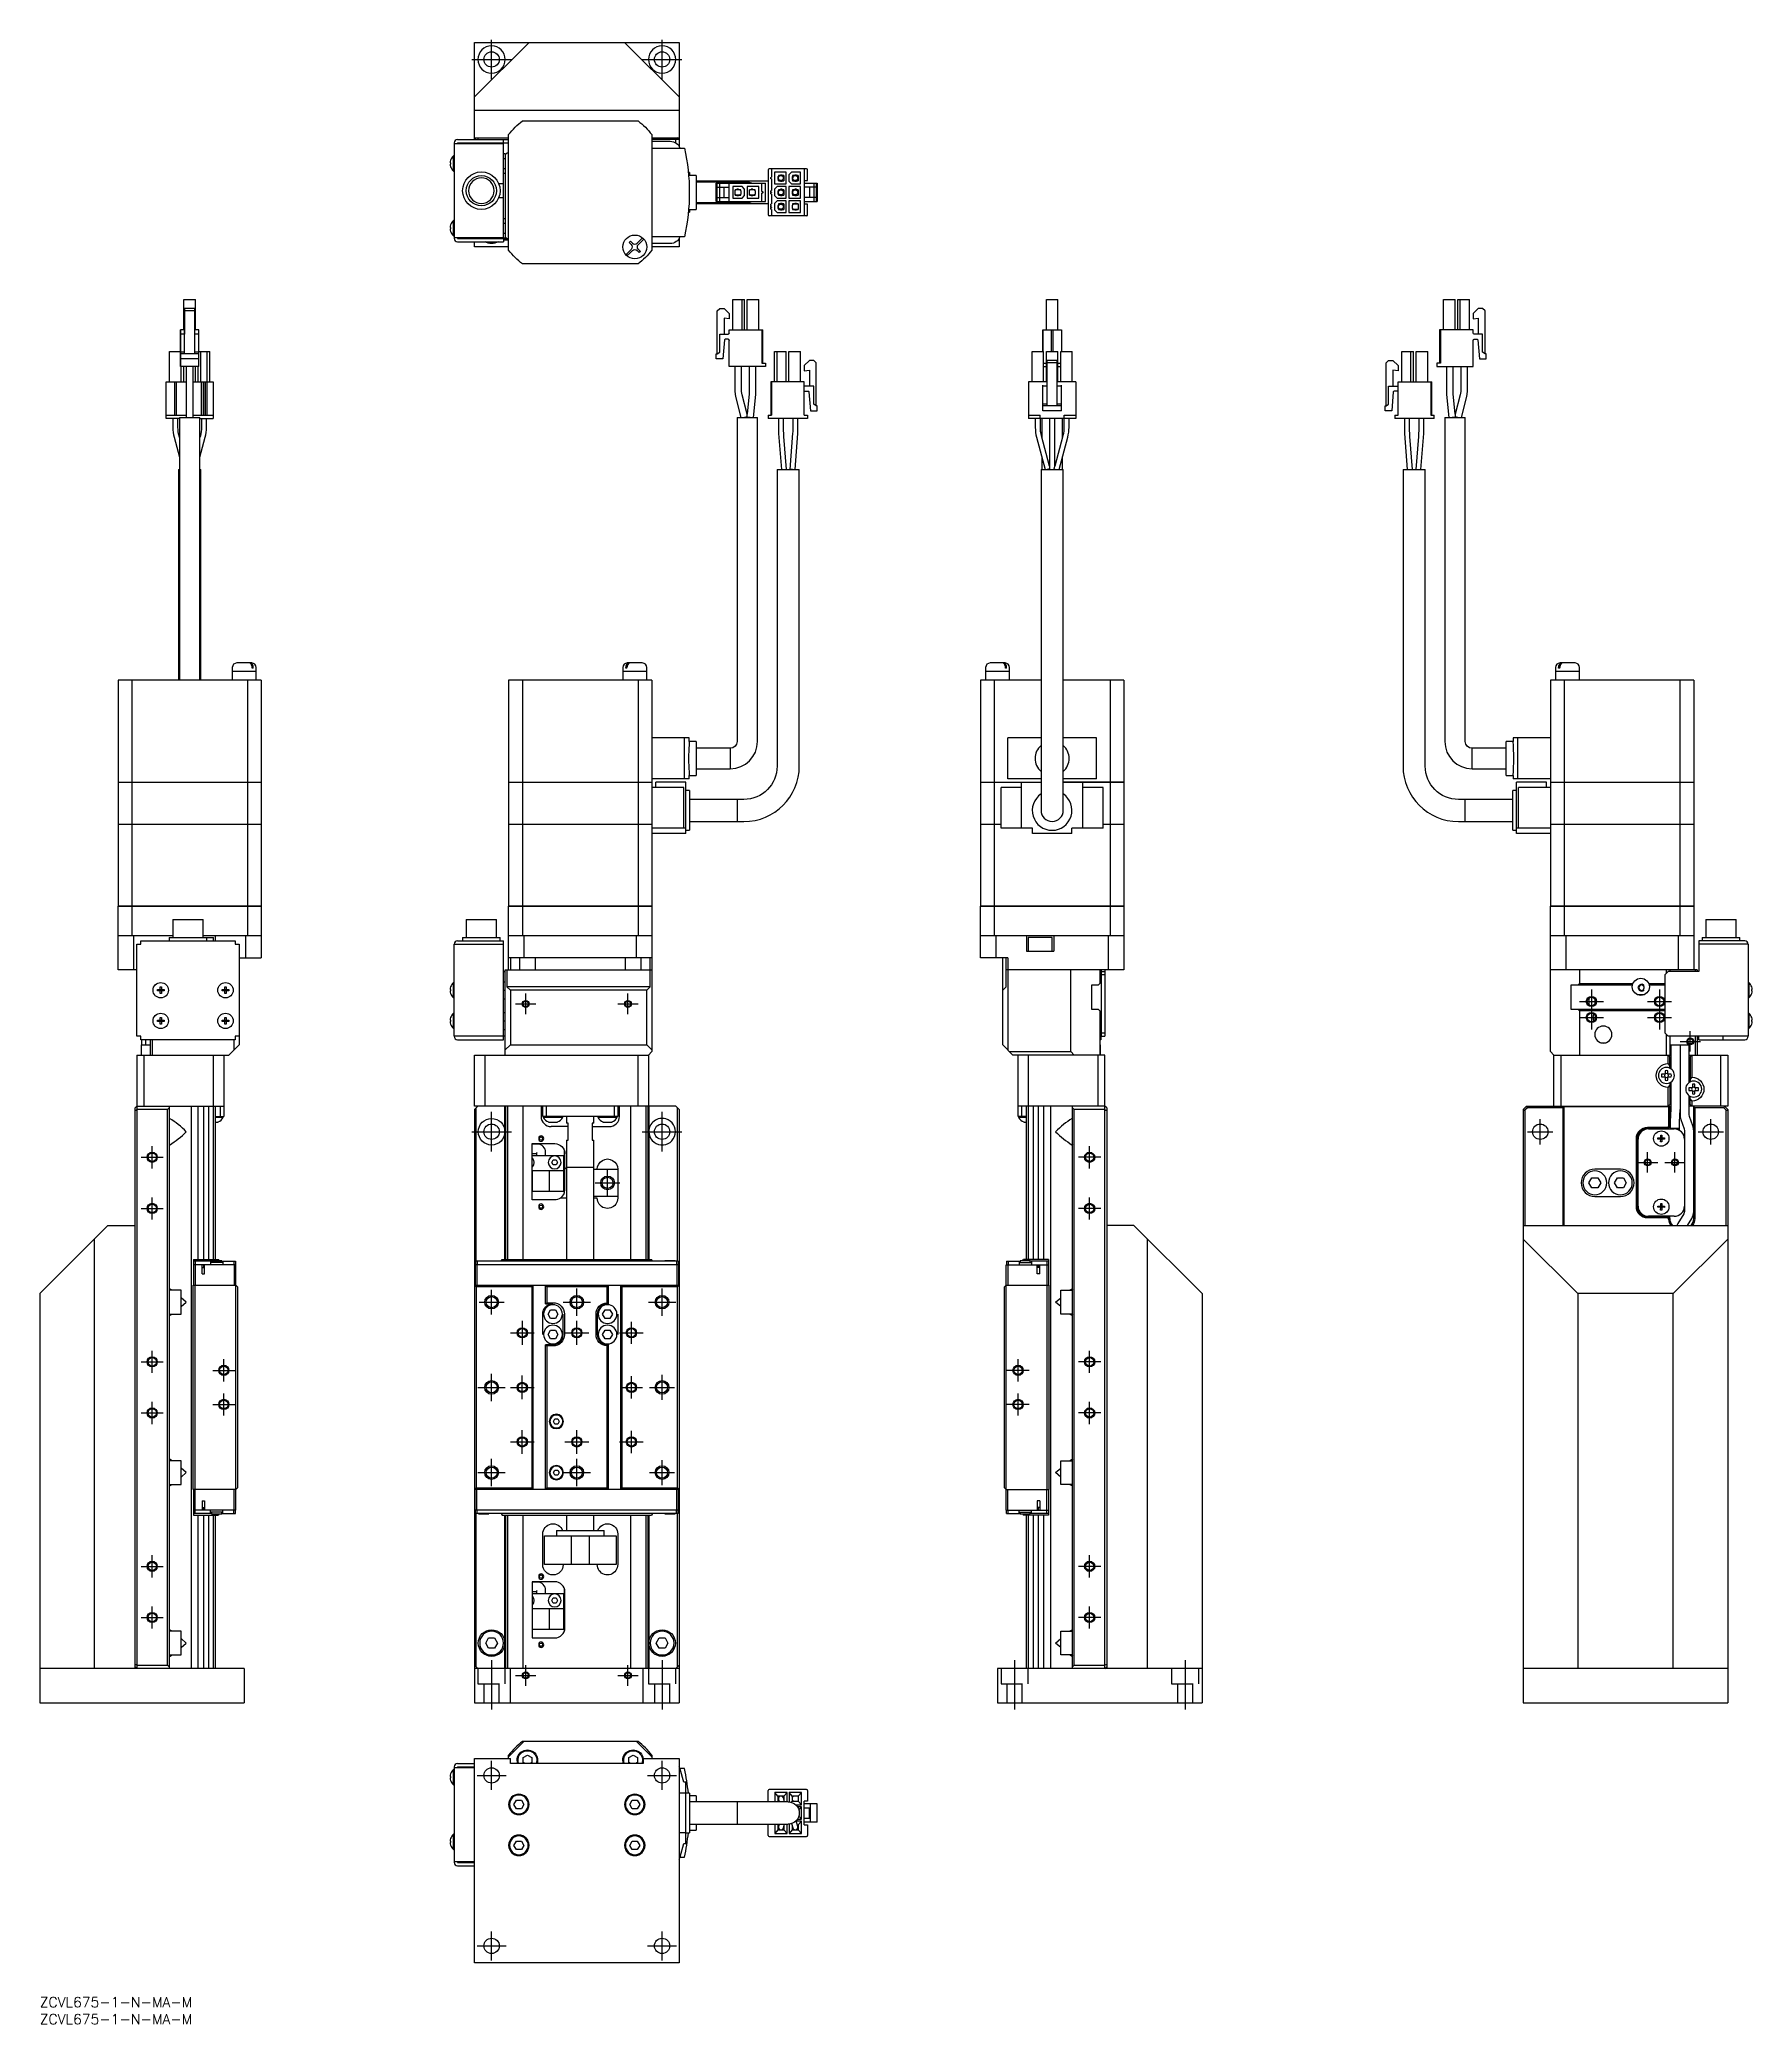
# Model space of a CAD drawing. Extents: x 0 to 502, y -8 to 574.
import ezdxf

# ---------------------------------------------------------------- set-up
doc = ezdxf.new("R2010")
doc.units = 0
doc.header["$LTSCALE"] = 0.5
doc.linetypes.add('CENTER', pattern=[50.8, 31.75, -6.35, 6.35, -6.35])
doc.linetypes.add('DASHED', pattern=[19.05, 12.7, -6.35])
for name, color, linetype in [('MSM_CENTER', 1, 'CENTER'), ('MSM_CONTINUOUS', 7, 'CONTINUOUS'), ('MSM_DASHED', 4, 'DASHED'), ('MSM_NARROW', 5, 'CONTINUOUS'), ('MSM_PART_NUMBER', 7, 'CONTINUOUS')]:
    doc.layers.add(name, color=color, linetype=linetype)
doc.styles.get("Standard").update_dxf_attribs({"font": 'txt.shx', "height": 3, "bigfont": 'bigfont.shx'})

msp = doc.modelspace()

# ---------------------------------------------------------------- texts
at = {"layer": 'MSM_PART_NUMBER'}
for p in [(0, -3), (0, -8)]:
    msp.add_text('ZCVL675-1-N-MA-M', height=3, dxfattribs=at).set_placement(p)

# ---------------------------------------------------------------- linework, layer by layer
at = {"layer": 'MSM_CENTER'}
for p, q in [((132.55, 562.59), (132.55, 574.19)), ((182.55, 562.59), (182.55, 574.19)), ((126.75, 568.39), (138.35, 568.39)), ((176.75, 568.39), (188.35, 568.39)), ((139.55, 291.34), (145.55, 291.34)), ((142.55, 288.34), (142.55, 294.34)), ((169.55, 291.34), (175.55, 291.34)), ((172.55, 288.34), (172.55, 294.34)), ((451.63, 292.04), (458.63, 292.04)), ((455.13, 295.54), (455.13, 283.84)), ((471.63, 292.04), (478.63, 292.04)), ((475.13, 295.54), (475.13, 283.84)), ((451.63, 287.34), (458.63, 287.34)), ((471.63, 287.34), (478.63, 287.34)), ((481.13, 280.34), (487.13, 280.34)), ((484.13, 277.34), (484.13, 283.34)), ((132.55, 248.04), (132.55, 259.64)), ((182.55, 248.04), (182.55, 259.64)), ((440.13, 250.14), (440.13, 257.54)), ((490.13, 250.14), (490.13, 257.54)), ((126.75, 253.84), (138.35, 253.84)), ((176.75, 253.84), (188.35, 253.84)), ((436.43, 253.84), (443.83, 253.84)), ((486.43, 253.84), (493.83, 253.84)), ((29.75, 246.34), (36.25, 246.34)), ((33, 243.09), (33, 249.59)), ((311.21, 246.34), (304.71, 246.34)), ((307.96, 243.09), (307.96, 249.59)), ((468.63, 244.84), (474.63, 244.84)), ((471.63, 241.84), (471.63, 247.84)), ((476.63, 244.84), (482.63, 244.84)), ((479.63, 241.84), (479.63, 247.84)), ((162.9, 238.84), (170.2, 238.84)), ((166.55, 234.84), (166.55, 242.84)), ((33, 228.09), (33, 234.59)), ((307.96, 228.09), (307.96, 234.59)), ((29.75, 231.34), (36.25, 231.34)), ((311.21, 231.34), (304.71, 231.34)), ((128.9, 203.84), (136.2, 203.84)), ((132.55, 200.19), (132.55, 207.49)), ((153.55, 203.84), (161.55, 203.84)), ((157.55, 199.84), (157.55, 207.84)), ((178.55, 203.84), (186.55, 203.84)), ((182.55, 199.84), (182.55, 207.84)), ((141.55, 198.34), (141.55, 191.34)), ((157.55, 191.34), (157.55, 198.34)), ((173.55, 191.59), (173.55, 198.09)), ((138.05, 194.84), (145.05, 194.84)), ((154.05, 194.84), (161.05, 194.84)), ((170.05, 194.84), (177.05, 194.84)), ((29.75, 186.34), (36.25, 186.34)), ((33, 183.09), (33, 189.59)), ((54, 180.59), (54, 187.09)), ((286.96, 180.59), (286.96, 187.09)), ((311.21, 186.34), (304.71, 186.34)), ((307.96, 183.09), (307.96, 189.59)), ((50.75, 183.84), (57.25, 183.84)), ((132.55, 174.84), (132.55, 182.84)), ((141.55, 175.34), (141.55, 182.34)), ((173.55, 175.59), (173.55, 182.09)), ((182.55, 175.19), (182.55, 182.49)), ((290.21, 183.84), (283.71, 183.84)), ((54, 170.59), (54, 177.09)), ((128.55, 178.84), (136.55, 178.84)), ((138.05, 178.84), (145.05, 178.84)), ((170.3, 178.84), (176.8, 178.84)), ((178.9, 178.84), (186.2, 178.84)), ((286.96, 170.59), (286.96, 177.09)), ((29.75, 171.34), (36.25, 171.34)), ((33, 168.09), (33, 174.59)), ((50.75, 173.84), (57.25, 173.84)), ((290.21, 173.84), (283.71, 173.84)), ((311.21, 171.34), (304.71, 171.34)), ((307.96, 168.09), (307.96, 174.59)), ((141.55, 159.34), (141.55, 166.34)), ((157.55, 159.34), (157.55, 166.34)), ((173.55, 159.59), (173.55, 166.09)), ((132.55, 149.84), (132.55, 157.84)), ((138.05, 162.84), (145.05, 162.84)), ((154.05, 162.84), (161.05, 162.84)), ((157.55, 149.84), (157.55, 157.84)), ((170.05, 162.84), (177.05, 162.84)), ((182.55, 150.19), (182.55, 157.49)), ((128.55, 153.84), (136.55, 153.84)), ((153.55, 153.84), (161.55, 153.84)), ((178.9, 153.84), (186.2, 153.84)), ((33, 123.09), (33, 129.59)), ((307.96, 123.09), (307.96, 129.59)), ((29.75, 126.34), (36.25, 126.34)), ((311.21, 126.34), (304.71, 126.34)), ((29.75, 111.34), (36.25, 111.34)), ((33, 108.09), (33, 114.59)), ((311.21, 111.34), (304.71, 111.34)), ((307.96, 108.09), (307.96, 114.59)), ((132.55, 98.84), (132.55, 84.34)), ((139.55, 94.34), (145.55, 94.34)), ((142.55, 91.34), (142.55, 97.34)), ((169.55, 94.34), (175.55, 94.34)), ((172.55, 91.34), (172.55, 97.34)), ((182.55, 98.84), (182.55, 84.34)), ((285.96, 98.84), (285.96, 84.34)), ((335.96, 98.84), (335.96, 84.34)), ((128.3, 65), (136.8, 65)), ((132.55, 60.75), (132.55, 69.25)), ((178.3, 65), (186.8, 65)), ((182.55, 60.75), (182.55, 69.25)), ((132.55, 10.75), (132.55, 19.25)), ((182.55, 10.75), (182.55, 19.25)), ((128.3, 15), (136.8, 15)), ((178.3, 15), (186.8, 15))]:
    msp.add_line(p, q, dxfattribs=at)
at = {"layer": 'MSM_CONTINUOUS'}
for p, q in [((127.55, 544.89), (127.55, 573.39)), ((127.55, 573.39), (187.55, 573.39)), ((127.55, 557.39), (143.55, 573.39)), ((171.55, 573.39), (187.55, 557.39)), ((187.55, 573.39), (187.55, 542.92)), ((187.55, 553.39), (127.55, 553.39)), ((141.57, 550.39), (175.52, 550.39)), ((121.55, 543.89), (121.55, 515.89)), ((121.55, 543.69), (136.05, 543.69)), ((122.55, 544.89), (137.55, 544.89)), ((122.55, 543.89), (122.55, 543.69)), ((122.55, 543.89), (137.55, 543.89)), ((127.55, 545.39), (137.55, 545.39)), ((127.55, 543.69), (127.55, 543.89)), ((128.55, 543.89), (128.35, 543.69)), ((128.55, 544.89), (128.75, 545.39)), ((136.05, 543.89), (136.05, 544.89)), ((136.05, 516.09), (136.05, 543.69)), ((137.55, 545.09), (137.25, 545.39)), ((137.55, 512.42), (137.55, 546.36)), ((179.55, 546.36), (179.55, 512.42)), ((179.55, 545.39), (187.55, 545.39)), ((187.54, 544.89), (179.55, 544.89)), ((179.55, 544.39), (184.96, 544.39)), ((179.55, 542.39), (189.12, 542.39)), ((186.34, 545.39), (186.55, 544.89)), ((186.55, 543.94), (186.55, 544.89)), ((120.36, 538.07), (120.51, 538.07)), ((120.51, 537.71), (120.36, 537.71)), ((120.51, 538.86), (120.51, 538.86)), ((120.51, 538.07), (120.51, 537.71)), ((120.51, 536.91), (120.51, 536.91)), ((121.55, 540.14), (121.36, 540.14)), ((121.36, 535.64), (121.36, 540.14)), ((121.36, 535.64), (121.55, 535.64)), ((136.05, 540.77), (136.55, 540.77)), ((136.05, 539.33), (136.55, 539.33)), ((136.05, 536.44), (136.55, 536.44)), ((137.05, 540.89), (136.55, 540.39)), ((136.55, 540.77), (136.55, 516)), ((137.55, 540.89), (137.05, 540.89)), ((213.65, 535.99), (213.65, 522.79)), ((224.95, 536.29), (213.95, 536.29)), ((214.65, 536.29), (214.65, 533.84)), ((224.25, 536.29), (224.25, 522.49)), ((225.25, 532.89), (225.25, 535.99)), ((136.05, 531.89), (134.67, 531.89)), ((136.05, 535), (136.55, 535)), ((190.55, 535.21), (190.26, 535.21)), ((192.55, 534.39), (190.33, 534.39)), ((190.55, 535.21), (190.55, 534.39)), ((192.55, 534.39), (192.55, 524.39)), ((213.65, 532.64), (192.55, 532.64)), ((207.55, 532.39), (192.55, 532.39)), ((198.45, 532.09), (212.85, 532.09)), ((198.45, 526.69), (198.45, 532.09)), ((198.75, 526.69), (198.75, 532.09)), ((198.75, 530.89), (202.25, 530.89)), ((199.45, 526.69), (199.45, 532.09)), ((200.75, 527.89), (200.75, 530.89)), ((202.25, 526.69), (202.25, 532.09)), ((202.55, 532.39), (202.55, 532.09)), ((206, 531.09), (203.35, 531.09)), ((203.35, 531.09), (203.35, 527.69)), ((204, 528.59), (204, 530.19)), ((204.5, 530.19), (204, 530.19)), ((205.37, 530.14), (204, 530.14)), ((204.5, 530.14), (204.5, 530.29)), ((205, 530.29), (204.5, 530.29)), ((204.55, 532.64), (204.55, 532.39)), ((205, 530.14), (205, 530.29)), ((205.65, 530.19), (205, 530.19)), ((205.75, 529.76), (205.37, 530.14)), ((205.65, 529.86), (205.65, 530.19)), ((206.75, 530.34), (206, 531.09)), ((206.75, 528.44), (206.75, 530.34)), ((207.55, 531.09), (207.55, 527.69)), ((210.95, 531.09), (207.55, 531.09)), ((208.2, 528.59), (208.2, 530.19)), ((208.7, 530.19), (208.2, 530.19)), ((209.57, 530.14), (208.2, 530.14)), ((208.7, 530.14), (208.7, 530.29)), ((209.2, 530.29), (208.7, 530.29)), ((209.2, 530.14), (209.2, 530.29)), ((209.85, 530.19), (209.2, 530.19)), ((209.95, 529.76), (209.57, 530.14)), ((209.85, 529.86), (209.85, 530.19)), ((210.95, 527.69), (210.95, 531.09)), ((211.85, 529.64), (211.85, 532.09)), ((212.85, 526.69), (212.85, 532.09)), ((214.65, 533.34), (214.65, 529.91)), ((218.95, 535.29), (215.55, 535.29)), ((215.55, 535.29), (215.55, 531.89)), ((215.55, 531.89), (218.95, 531.89)), ((216.3, 531.09), (215.55, 530.34)), ((215.55, 530.34), (215.55, 528.44)), ((218.95, 531.09), (216.3, 531.09)), ((216.92, 534.34), (216.55, 533.96)), ((216.55, 533.96), (216.55, 533.21)), ((216.55, 533.21), (216.92, 532.84)), ((216.92, 530.14), (216.55, 529.76)), ((216.65, 534.39), (216.65, 534.06)), ((217.3, 534.39), (216.65, 534.39)), ((216.65, 533.11), (216.65, 532.79)), ((216.65, 532.79), (217.3, 532.79)), ((216.65, 530.19), (216.65, 529.86)), ((217.3, 530.19), (216.65, 530.19)), ((216.7, 533.37), (216.84, 532.92)), ((218.3, 534.34), (216.92, 534.34)), ((216.92, 532.84), (218.3, 532.84)), ((218.3, 530.14), (216.92, 530.14)), ((217.3, 534.49), (217.3, 534.34)), ((217.8, 534.49), (217.3, 534.49)), ((217.3, 532.84), (217.3, 532.69)), ((217.3, 532.69), (217.8, 532.69)), ((217.3, 530.29), (217.3, 530.14)), ((217.8, 530.29), (217.3, 530.29)), ((217.8, 534.49), (217.8, 534.34)), ((218.3, 534.39), (217.8, 534.39)), ((217.8, 532.69), (217.8, 532.84)), ((217.8, 532.79), (218.3, 532.79)), ((217.8, 530.29), (217.8, 530.14)), ((218.3, 530.19), (217.8, 530.19)), ((218.3, 533.27), (218.14, 533.8)), ((218.3, 530.13), (218.21, 530.14)), ((218.3, 534.39), (218.3, 532.79)), ((218.3, 530.19), (218.3, 528.59)), ((218.95, 531.89), (218.95, 535.29)), ((218.95, 527.69), (218.95, 531.09)), ((220.5, 535.29), (219.75, 534.54)), ((219.75, 534.54), (219.75, 532.64)), ((219.75, 532.64), (220.5, 531.89)), ((219.75, 531.09), (219.75, 527.69)), ((223.15, 531.09), (219.75, 531.09)), ((223.15, 535.29), (220.5, 535.29)), ((220.5, 531.89), (223.15, 531.89)), ((221.12, 534.34), (220.75, 533.96)), ((220.75, 533.96), (220.75, 533.21)), ((220.9, 533.79), (220.75, 533.24)), ((220.75, 533.21), (221.12, 532.84)), ((221.12, 530.14), (220.75, 529.76)), ((220.85, 534.39), (220.85, 534.06)), ((221.5, 534.39), (220.85, 534.39)), ((220.85, 533.11), (220.85, 532.79)), ((220.85, 532.79), (221.5, 532.79)), ((220.85, 530.19), (220.85, 529.86)), ((221.5, 530.19), (220.85, 530.19)), ((222.5, 534.34), (221.12, 534.34)), ((221.12, 532.84), (222.5, 532.84)), ((222.5, 530.14), (221.12, 530.14)), ((221.5, 534.49), (221.5, 534.34)), ((222, 534.49), (221.5, 534.49)), ((221.5, 532.84), (221.5, 532.69)), ((221.5, 532.69), (222, 532.69)), ((221.5, 530.29), (221.5, 530.14)), ((222, 530.29), (221.5, 530.29)), ((222, 534.49), (222, 534.34)), ((222.5, 534.39), (222, 534.39)), ((222, 532.69), (222, 532.84)), ((222, 532.79), (222.5, 532.79)), ((222, 530.29), (222, 530.14)), ((222.5, 530.19), (222, 530.19)), ((222.19, 532.84), (222.34, 533.38)), ((222.5, 534.39), (222.5, 532.79)), ((222.5, 530.19), (222.5, 528.59)), ((223.15, 531.89), (223.15, 535.29)), ((223.15, 527.69), (223.15, 531.09)), ((224.25, 532.89), (225.25, 532.89)), ((224.25, 532.09), (228.05, 532.09)), ((227.75, 530.89), (224.25, 530.89)), ((225.75, 530.89), (225.75, 527.89)), ((227.05, 532.09), (227.05, 526.69)), ((227.75, 532.09), (227.75, 526.69)), ((228.05, 532.09), (228.05, 526.69)), ((134.67, 527.89), (136.05, 527.89)), ((190.33, 524.39), (192.55, 524.39)), ((190.55, 524.39), (190.55, 523.57)), ((192.55, 526.39), (207.55, 526.39)), ((192.55, 526.14), (213.65, 526.14)), ((198.45, 526.69), (212.85, 526.69)), ((198.75, 527.89), (202.25, 527.89)), ((202.55, 526.69), (202.55, 526.39)), ((203.35, 527.69), (206, 527.69)), ((204, 528.64), (205.37, 528.64)), ((204, 528.59), (204.5, 528.59)), ((204.5, 528.64), (204.5, 528.49)), ((204.5, 528.49), (205, 528.49)), ((204.55, 526.39), (204.55, 526.14)), ((205, 528.49), (205, 528.64)), ((205, 528.59), (205.65, 528.59)), ((205.37, 528.64), (205.75, 529.01)), ((205.65, 528.59), (205.65, 528.91)), ((205.75, 529.01), (205.75, 529.76)), ((206, 527.69), (206.75, 528.44)), ((207.55, 527.69), (210.95, 527.69)), ((208.2, 528.64), (209.57, 528.64)), ((208.2, 528.59), (208.7, 528.59)), ((208.7, 528.64), (208.7, 528.49)), ((208.7, 528.49), (209.2, 528.49)), ((209.2, 528.49), (209.2, 528.64)), ((209.2, 528.59), (209.85, 528.59)), ((209.57, 528.64), (209.95, 529.01)), ((209.85, 528.59), (209.85, 528.91)), ((209.95, 529.01), (209.95, 529.76)), ((211.85, 526.69), (211.85, 529.14)), ((214.65, 529.41), (214.65, 529.36)), ((214.65, 528.86), (214.65, 525.99)), ((214.65, 525.49), (214.65, 525.44)), ((214.65, 524.94), (214.65, 524.89)), ((214.65, 524.39), (214.65, 522.49)), ((215.55, 528.44), (216.3, 527.69)), ((216.3, 526.89), (215.55, 526.14)), ((215.55, 526.14), (215.55, 524.24)), ((215.55, 524.24), (216.3, 523.49)), ((216.3, 527.69), (218.95, 527.69)), ((218.95, 526.89), (216.3, 526.89)), ((216.55, 529.76), (216.55, 529.01)), ((216.55, 529.01), (216.92, 528.64)), ((216.65, 525.66), (216.55, 525.56)), ((216.55, 525.56), (216.55, 524.81)), ((216.55, 524.81), (216.92, 524.44)), ((216.65, 528.91), (216.65, 528.59)), ((216.65, 528.59), (217.3, 528.59)), ((216.65, 525.99), (216.65, 525.66)), ((217.3, 525.99), (216.65, 525.99)), ((216.92, 525.94), (216.65, 525.66)), ((216.65, 524.71), (216.65, 524.39)), ((216.65, 524.39), (217.3, 524.39)), ((216.7, 525.4), (216.84, 525.85)), ((216.92, 528.64), (218.3, 528.64)), ((218.3, 525.94), (216.92, 525.94)), ((216.92, 524.44), (218.3, 524.44)), ((217.3, 528.64), (217.3, 528.49)), ((217.3, 528.49), (217.8, 528.49)), ((217.3, 526.09), (217.3, 525.94)), ((217.8, 526.09), (217.3, 526.09)), ((217.3, 524.44), (217.3, 524.29)), ((217.3, 524.29), (217.8, 524.29)), ((217.8, 528.49), (217.8, 528.64)), ((217.8, 528.59), (218.3, 528.59)), ((217.8, 526.09), (217.8, 525.94)), ((218.3, 525.99), (217.8, 525.99)), ((217.8, 524.29), (217.8, 524.44)), ((217.8, 524.39), (218.3, 524.39)), ((218.3, 525.5), (218.14, 524.97)), ((218.3, 528.64), (218.21, 528.64)), ((218.3, 525.99), (218.3, 524.39)), ((218.95, 523.49), (218.95, 526.89)), ((219.75, 527.69), (223.15, 527.69)), ((219.75, 526.89), (219.75, 523.49)), ((223.15, 526.89), (219.75, 526.89)), ((220.75, 529.76), (220.75, 529.01)), ((220.75, 529.01), (221.12, 528.64)), ((220.85, 525.66), (220.75, 525.56)), ((220.75, 525.56), (220.75, 524.81)), ((220.75, 524.81), (221.12, 524.44)), ((220.85, 528.91), (220.85, 528.59)), ((220.85, 528.59), (221.5, 528.59)), ((220.85, 525.99), (220.85, 525.66)), ((221.5, 525.99), (220.85, 525.99)), ((221.12, 525.94), (220.85, 525.66)), ((220.85, 524.71), (220.85, 524.39)), ((220.85, 524.39), (221.5, 524.39)), ((221.12, 528.64), (222.5, 528.64)), ((222.5, 525.94), (221.12, 525.94)), ((221.12, 524.44), (222.5, 524.44)), ((221.5, 528.64), (221.5, 528.49)), ((221.5, 528.49), (222, 528.49)), ((221.5, 526.09), (221.5, 525.94)), ((222, 526.09), (221.5, 526.09)), ((221.5, 524.44), (221.5, 524.29)), ((221.5, 524.29), (222, 524.29)), ((222, 528.49), (222, 528.64)), ((222, 528.59), (222.5, 528.59)), ((222, 526.09), (222, 525.94)), ((222.5, 525.99), (222, 525.99)), ((222, 524.29), (222, 524.44)), ((222, 524.39), (222.5, 524.39)), ((222.5, 525.99), (222.5, 524.39)), ((223.15, 523.49), (223.15, 526.89)), ((227.75, 527.89), (224.25, 527.89)), ((224.25, 526.69), (228.05, 526.69)), ((225.25, 525.89), (224.25, 525.89)), ((225.25, 522.79), (225.25, 525.89)), ((120.36, 519.07), (120.51, 519.07)), ((120.51, 518.71), (120.36, 518.71)), ((120.51, 519.86), (120.51, 519.86)), ((120.51, 519.07), (120.51, 518.71)), ((121.55, 521.14), (121.36, 521.14)), ((121.36, 516.64), (121.36, 521.14)), ((136.05, 521.77), (136.55, 521.77)), ((136.05, 520.33), (136.55, 520.33)), ((190.26, 523.57), (190.55, 523.57)), ((224.95, 522.49), (213.95, 522.49)), ((216.3, 523.49), (218.95, 523.49)), ((219.75, 523.49), (223.15, 523.49)), ((120.51, 517.91), (120.51, 517.91)), ((121.36, 516.64), (121.55, 516.64)), ((136.05, 516.09), (121.55, 516.09)), ((122.55, 516.09), (122.55, 515.89)), ((122.55, 516), (136.55, 516)), ((122.55, 515.89), (137.55, 515.89)), ((122.55, 514.89), (136.05, 514.89)), ((127.55, 516), (127.55, 515.89)), ((127.55, 513.39), (127.55, 514.89)), ((137.55, 513.39), (127.55, 513.39)), ((128.25, 515.89), (128.13, 516)), ((128.3, 515.99), (128.28, 516)), ((136.95, 515.99), (128.3, 515.99)), ((136.05, 517.44), (136.55, 517.44)), ((136.05, 515.89), (136.05, 514.89)), ((137.55, 515.39), (136.05, 515.39)), ((136.55, 516.39), (137.05, 515.89)), ((137.05, 515.89), (137.55, 515.39)), ((171.9, 511.09), (173.48, 512.68)), ((172.88, 514.69), (173.24, 515.05)), ((173.48, 514.09), (172.88, 514.69)), ((173.84, 512.33), (173.18, 511.66)), ((173.24, 515.05), (173.84, 514.45)), ((175.25, 514.45), (176.84, 516.03)), ((175.85, 511.73), (175.25, 512.33)), ((177.19, 515.68), (175.61, 514.09)), ((175.61, 512.68), (176.21, 512.08)), ((189.12, 516.39), (179.55, 516.39)), ((184.96, 514.39), (179.55, 514.39)), ((187.55, 513.39), (179.55, 513.39)), ((187.55, 515.86), (187.55, 513.39)), ((175.52, 508.39), (141.57, 508.39)), ((173.18, 511.66), (172.25, 510.74)), ((176.21, 512.08), (175.85, 511.73)), ((42.3, 489.04), (42.3, 497.94)), ((42.3, 489.04), (42.3, 497.94)), ((42.3, 497.94), (45.7, 497.94)), ((42.3, 489.04), (42.3, 497.94)), ((42.5, 495.34), (42.5, 493.84)), ((42.5, 494.64), (42.5, 495.34)), ((45.5, 495.34), (42.5, 495.34)), ((45.5, 494.64), (45.5, 495.34)), ((45.7, 489.04), (45.7, 497.94)), ((198.75, 494.64), (199.45, 495.34)), ((198.75, 494.64), (199.45, 495.34)), ((199.45, 495.34), (200.75, 495.34)), ((200.75, 495.34), (202.25, 493.84)), ((203.35, 489.04), (203.35, 497.94)), ((203.35, 497.94), (206.75, 497.94)), ((203.35, 489.04), (203.35, 497.94)), ((206, 489.04), (206, 497.94)), ((206.75, 489.04), (206.75, 497.94)), ((207.55, 489.04), (207.55, 497.94)), ((207.55, 497.94), (210.95, 497.94)), ((207.55, 489.04), (207.55, 497.94)), ((210.95, 489.04), (210.95, 497.94)), ((295.26, 489.04), (295.26, 497.94)), ((295.26, 489.04), (295.26, 497.94)), ((295.26, 497.94), (298.66, 497.94)), ((295.26, 489.04), (295.26, 497.94)), ((298.66, 489.04), (298.66, 497.94)), ((411.73, 489.04), (411.73, 497.94)), ((411.73, 497.94), (415.13, 497.94)), ((411.73, 489.04), (411.73, 497.94)), ((415.13, 489.04), (415.13, 497.94)), ((415.93, 489.04), (415.93, 497.94)), ((415.93, 497.94), (419.33, 497.94)), ((415.93, 489.04), (415.93, 497.94)), ((416.68, 489.04), (416.68, 497.94)), ((419.33, 489.04), (419.33, 497.94)), ((421.93, 495.34), (420.43, 493.84)), ((421.93, 495.34), (420.43, 493.84)), ((423.23, 495.34), (421.93, 495.34)), ((423.93, 494.64), (423.23, 495.34)), ((41.3, 488.09), (41.3, 489.04)), ((41.3, 489.04), (41.3, 479.34)), ((41.3, 489.04), (41.3, 489.04)), ((42.5, 489.04), (41.3, 489.04)), ((42.5, 482.04), (42.5, 494.64)), ((45.5, 494.64), (42.5, 494.64)), ((42.5, 493.84), (42.5, 492.34)), ((42.5, 492.47), (42.5, 487.79)), ((42.5, 492.34), (42.5, 492.47)), ((45.5, 482.04), (45.5, 494.64)), ((46.7, 489.04), (45.5, 489.04)), ((46.7, 488.09), (46.7, 489.04)), ((198.75, 482.04), (198.75, 494.64)), ((198.75, 482.04), (198.75, 494.64)), ((202.25, 492.34), (200.75, 492.47)), ((200.75, 492.47), (200.75, 487.79)), ((202.25, 492.34), (200.75, 492.47)), ((202.25, 493.84), (202.25, 492.34)), ((202.25, 488.09), (202.25, 489.04)), ((202.25, 489.04), (212.1, 489.04)), ((202.25, 488.09), (202.25, 489.04)), ((211.85, 489.04), (211.85, 479.34)), ((212.1, 479.34), (212.1, 489.04)), ((294.26, 489.04), (299.66, 489.04)), ((294.26, 489.04), (294.26, 489.04)), ((294.26, 488.09), (294.26, 489.04)), ((294.26, 489.04), (294.26, 482.69)), ((296.71, 489.04), (296.71, 482.69)), ((297.21, 489.04), (297.21, 482.69)), ((299.66, 489.04), (299.66, 482.69)), ((410.58, 489.04), (410.58, 479.34)), ((410.83, 489.04), (410.58, 489.04)), ((410.83, 489.04), (410.83, 479.34)), ((420.43, 489.04), (410.83, 489.04)), ((410.83, 489.04), (410.83, 479.34)), ((420.43, 493.84), (420.43, 492.34)), ((420.43, 493.84), (420.43, 492.34)), ((420.43, 492.34), (421.93, 492.47)), ((420.43, 488.09), (420.43, 489.04)), ((421.93, 492.47), (421.93, 487.79)), ((421.93, 492.47), (421.93, 487.79)), ((423.93, 482.04), (423.93, 494.64)), ((41.3, 487.79), (41.3, 488.09)), ((41.3, 482.54), (41.3, 487.79)), ((42.5, 487.79), (41.3, 487.79)), ((41.3, 486.29), (41.3, 486.11)), ((41.3, 485.99), (41.3, 486.29)), ((41.3, 486.11), (41.3, 480.54)), ((41.3, 478.34), (41.3, 485.99)), ((42.5, 488.09), (42.5, 487.79)), ((42.5, 482.54), (42.5, 487.79)), ((46.7, 487.79), (45.5, 487.79)), ((46.7, 487.79), (46.7, 488.09)), ((46.7, 482.54), (46.7, 487.79)), ((199.45, 482.54), (199.45, 487.79)), ((199.45, 487.79), (201.95, 487.79)), ((199.45, 482.54), (199.45, 487.79)), ((200.85, 486.11), (200.36, 480.54)), ((201.95, 486.29), (201.05, 486.29)), ((202.25, 488.09), (202.25, 488.09)), ((202.25, 486), (202.25, 485.99)), ((202.25, 478.34), (202.25, 485.99)), ((202.25, 478.34), (202.25, 485.99)), ((294.26, 487.79), (294.26, 488.09)), ((294.26, 482.69), (294.26, 487.79)), ((294.26, 486.29), (294.26, 486.11)), ((294.26, 485.99), (294.26, 486.29)), ((294.26, 486.11), (294.26, 482.69)), ((294.26, 482.69), (294.26, 485.99)), ((420.43, 478.34), (420.43, 485.99)), ((423.23, 487.79), (420.73, 487.79)), ((420.73, 486.29), (421.63, 486.29)), ((421.83, 486.11), (421.93, 484.96)), ((421.83, 486.11), (422.32, 480.54)), ((421.83, 486.11), (421.93, 484.96)), ((421.83, 486.11), (422.32, 480.54)), ((421.93, 484.96), (421.93, 484.96)), ((423.23, 482.54), (423.23, 487.79)), ((38.1, 473.79), (38.1, 482.69)), ((38.1, 482.69), (41.3, 482.69)), ((41.3, 482.04), (41.3, 482.54)), ((42.5, 482.54), (41.3, 482.54)), ((41.3, 480.54), (41.3, 482.04)), ((46.7, 482.04), (41.3, 482.04)), ((46.7, 480.54), (41.3, 480.54)), ((41.3, 479.34), (41.3, 478.34)), ((41.3, 478.34), (41.3, 478.34)), ((46.7, 478.34), (41.3, 478.34)), ((41.5, 473.79), (41.5, 478.34)), ((42.3, 473.79), (42.3, 478.34)), ((42.5, 482.04), (42.5, 482.54)), ((43, 478.34), (43, 470.98)), ((43, 478.34), (43, 470.44)), ((45, 470.98), (45, 478.34)), ((46.7, 482.54), (45.5, 482.54)), ((45.7, 473.79), (45.7, 478.34)), ((46.5, 473.79), (46.5, 478.34)), ((46.7, 482.69), (49.9, 482.69)), ((46.7, 482.04), (46.7, 482.54)), ((46.7, 480.54), (46.7, 482.04)), ((46.7, 478.34), (46.7, 480.54)), ((47.25, 473.79), (47.25, 482.69)), ((49.15, 473.79), (49.15, 482.69)), ((49.9, 473.79), (49.9, 482.69)), ((198.45, 480.54), (198.45, 482.04)), ((198.45, 482.04), (198.75, 482.04)), ((198.45, 480.54), (198.45, 482.04)), ((200.36, 480.54), (198.45, 480.54)), ((198.75, 482.04), (199.45, 482.54)), ((198.75, 482.04), (199.45, 482.54)), ((212.85, 478.34), (202.25, 478.34)), ((203.87, 478.34), (203.87, 470.98)), ((205.87, 470.98), (205.87, 478.34)), ((208.07, 478.34), (208.07, 470.44)), ((210.07, 470.44), (210.07, 478.34)), ((211.85, 479.34), (212.85, 479.34)), ((212.85, 479.34), (212.85, 478.34)), ((215.55, 473.79), (215.55, 482.69)), ((215.55, 482.69), (218.95, 482.69)), ((216.3, 473.79), (216.3, 482.69)), ((218.95, 473.79), (218.95, 482.69)), ((219.75, 473.79), (219.75, 482.69)), ((219.75, 482.69), (223.15, 482.69)), ((223.15, 473.79), (223.15, 482.69)), ((225.75, 480.09), (224.25, 478.59)), ((224.25, 478.59), (224.25, 477.09)), ((227.05, 480.09), (225.75, 480.09)), ((227.75, 479.39), (227.05, 480.09)), ((227.75, 466.79), (227.75, 479.39)), ((291.06, 482.69), (294.46, 482.69)), ((291.06, 473.79), (291.06, 482.69)), ((294.46, 473.79), (294.46, 482.69)), ((294.46, 479.34), (295.26, 479.34)), ((294.46, 478.34), (295.26, 478.34)), ((295.26, 473.79), (295.26, 482.69)), ((295.26, 482.69), (298.66, 482.69)), ((295.46, 466.79), (295.46, 480.09)), ((298.46, 480.09), (295.46, 480.09)), ((298.46, 479.39), (295.46, 479.39)), ((298.46, 466.79), (298.46, 480.09)), ((298.66, 473.79), (298.66, 482.69)), ((298.66, 479.34), (299.46, 479.34)), ((298.66, 478.34), (299.46, 478.34)), ((299.46, 473.79), (299.46, 482.69)), ((299.46, 482.69), (302.86, 482.69)), ((302.86, 473.79), (302.86, 482.69)), ((394.93, 479.39), (395.63, 480.09)), ((394.93, 466.79), (394.93, 479.39)), ((395.63, 480.09), (396.93, 480.09)), ((396.93, 480.09), (398.43, 478.59)), ((398.43, 478.59), (398.43, 477.09)), ((399.53, 482.69), (402.93, 482.69)), ((399.53, 473.79), (399.53, 482.69)), ((402.18, 473.79), (402.18, 482.69)), ((402.93, 473.79), (402.93, 482.69)), ((403.73, 482.69), (407.13, 482.69)), ((403.73, 473.79), (403.73, 482.69)), ((407.13, 473.79), (407.13, 482.69)), ((409.83, 479.34), (409.83, 478.34)), ((410.83, 479.34), (409.83, 479.34)), ((409.83, 479.34), (409.83, 478.34)), ((409.83, 478.34), (420.43, 478.34)), ((412.61, 478.34), (412.61, 470.44)), ((414.61, 470.44), (414.61, 478.34)), ((416.81, 478.34), (416.81, 470.98)), ((418.81, 470.98), (418.81, 478.34)), ((422.32, 480.54), (424.23, 480.54)), ((423.93, 482.04), (423.23, 482.54)), ((424.23, 482.04), (423.93, 482.04)), ((424.23, 480.54), (424.23, 482.04)), ((37.1, 473.79), (43, 473.79)), ((37.1, 463.09), (37.1, 473.79)), ((39.55, 473.79), (39.55, 464.09)), ((40.05, 473.79), (40.05, 464.09)), ((45, 473.79), (50.9, 473.79)), ((47.4, 473.79), (47.4, 464.09)), ((47.9, 473.79), (47.9, 464.09)), ((47.95, 473.79), (47.95, 464.09)), ((48.45, 473.79), (48.45, 464.09)), ((48.5, 473.79), (48.5, 464.09)), ((49, 473.79), (49, 464.09)), ((50.9, 473.79), (50.9, 463.09)), ((214.4, 473.79), (214.4, 464.09)), ((224.25, 473.79), (214.4, 473.79)), ((214.65, 473.79), (214.65, 464.09)), ((224.25, 477.09), (225.75, 477.22)), ((224.25, 464.09), (224.25, 473.79)), ((227.05, 472.54), (224.55, 472.54)), ((225.75, 477.22), (225.75, 472.54)), ((227.05, 467.29), (227.05, 472.54)), ((290.06, 473.79), (290.06, 463.09)), ((295.46, 473.79), (290.06, 473.79)), ((294.26, 465.29), (294.26, 472.84)), ((295.46, 472.54), (294.26, 472.54)), ((303.86, 473.79), (298.46, 473.79)), ((299.66, 472.54), (298.46, 472.54)), ((299.66, 465.29), (299.66, 472.84)), ((303.86, 473.79), (303.86, 463.09)), ((395.63, 467.29), (395.63, 472.54)), ((395.63, 472.54), (398.13, 472.54)), ((396.93, 477.22), (396.93, 472.54)), ((398.43, 477.09), (396.93, 477.22)), ((398.43, 473.79), (408.28, 473.79)), ((398.43, 464.09), (398.43, 473.79)), ((408.03, 473.79), (408.03, 464.09)), ((408.28, 464.09), (408.28, 473.79)), ((43, 470.98), (43, 469.72)), ((43, 470.44), (43, 470.25)), ((43, 470.25), (43, 463.34)), ((43, 469.72), (43, 463.34)), ((45, 469.72), (45, 470.98)), ((45, 463.34), (45, 469.72)), ((203.87, 470.98), (204.06, 469.47)), ((204.06, 469.47), (205.66, 463.34)), ((206, 469.98), (205.87, 470.98)), ((207.48, 464.29), (206, 469.98)), ((208.07, 470.34), (207.48, 464.29)), ((208.07, 470.44), (208.07, 470.34)), ((209.4, 463.34), (210.06, 470.15)), ((210.06, 470.15), (210.07, 470.44)), ((224.55, 471.04), (225.45, 471.04)), ((225.64, 470.86), (226.13, 465.29)), ((227.75, 466.79), (227.05, 467.29)), ((228.05, 466.79), (227.75, 466.79)), ((228.05, 465.29), (228.05, 466.79)), ((295.46, 467.29), (294.26, 467.29)), ((299.66, 466.79), (294.26, 466.79)), ((299.66, 467.29), (298.46, 467.29)), ((394.63, 465.29), (394.63, 466.79)), ((394.63, 466.79), (394.93, 466.79)), ((394.93, 466.79), (395.63, 467.29)), ((397.03, 470.86), (396.55, 465.29)), ((398.13, 471.04), (397.23, 471.04)), ((412.61, 470.44), (412.62, 470.15)), ((412.62, 470.15), (413.28, 463.34)), ((414.61, 470.34), (414.61, 470.44)), ((415.2, 464.29), (414.61, 470.34)), ((416.68, 469.98), (415.2, 464.29)), ((416.81, 470.98), (416.68, 469.98)), ((417.02, 463.34), (418.61, 469.47)), ((418.61, 469.47), (418.81, 470.98)), ((37.1, 464.09), (43, 464.09)), ((41, 463.09), (37.1, 463.09)), ((39.05, 463.09), (39.05, 460.46)), ((40.55, 460.46), (40.55, 463.09)), ((41, 463.34), (41, 386.34)), ((41, 463.34), (47, 463.34)), ((45, 464.09), (50.9, 464.09)), ((47, 386.34), (47, 463.34)), ((47, 463.09), (50.9, 463.09)), ((47.45, 463.09), (47.45, 460.47)), ((48.95, 460.47), (48.95, 463.09)), ((204.55, 463.34), (204.55, 368.34)), ((204.55, 463.34), (210.55, 463.34)), ((207.54, 463.56), (206.7, 463.34)), ((207.41, 463.53), (207.4, 463.44)), ((208.4, 463.34), (207.4, 463.44)), ((207.54, 463.56), (207.48, 464.29)), ((210.55, 368.34), (210.55, 463.34)), ((213.65, 464.09), (213.65, 463.09)), ((213.65, 464.09), (214.65, 464.09)), ((225.25, 463.09), (213.65, 463.09)), ((216.67, 463.09), (216.67, 459.49)), ((218.17, 460.47), (218.17, 463.09)), ((218.27, 457.83), (218.17, 460.47)), ((220.87, 463.09), (220.87, 459.47)), ((222.37, 459.47), (222.37, 463.09)), ((224.25, 464.09), (225.25, 464.09)), ((225.25, 464.09), (225.25, 463.09)), ((226.13, 465.29), (228.05, 465.29)), ((290.06, 464.09), (293.46, 464.09)), ((303.86, 463.09), (290.06, 463.09)), ((292.01, 463.09), (292.01, 460.47)), ((293.46, 463.09), (293.46, 464.09)), ((293.51, 460.47), (293.51, 463.09)), ((293.96, 463.09), (293.96, 457.51)), ((299.66, 465.29), (294.26, 465.29)), ((296.21, 463.09), (296.21, 448.09)), ((297.71, 449.12), (297.71, 463.09)), ((299.96, 457.51), (299.96, 463.09)), ((300.41, 463.09), (300.41, 460.46)), ((300.46, 464.09), (303.86, 464.09)), ((300.46, 463.09), (300.46, 464.09)), ((301.91, 460.46), (301.91, 463.09)), ((396.55, 465.29), (394.63, 465.29)), ((397.43, 464.09), (398.43, 464.09)), ((397.43, 464.09), (397.43, 463.09)), ((409.03, 463.09), (397.43, 463.09)), ((400.31, 463.09), (400.31, 459.47)), ((401.81, 460.46), (401.81, 463.09)), ((401.9, 457.83), (401.81, 460.46)), ((404.51, 460.47), (404.41, 457.83)), ((404.51, 463.09), (404.51, 460.47)), ((406.01, 459.49), (406.01, 463.09)), ((408.03, 464.09), (409.03, 464.09)), ((409.03, 463.09), (409.03, 464.09)), ((412.13, 463.34), (412.13, 368.34)), ((412.13, 463.34), (418.13, 463.34)), ((415.28, 463.44), (414.28, 463.34)), ((415.2, 464.29), (415.14, 463.56)), ((415.27, 463.53), (415.14, 463.56)), ((415.14, 463.56), (415.27, 463.53)), ((415.98, 463.34), (415.14, 463.56)), ((415.28, 463.44), (415.27, 463.53)), ((415.27, 463.53), (415.98, 463.34)), ((418.13, 368.34), (418.13, 463.34)), ((39.43, 457.58), (41, 451.72)), ((41, 457.51), (40.88, 457.97)), ((47.12, 457.97), (47, 457.51)), ((47, 451.72), (48.57, 457.58)), ((216.7, 458.64), (217.54, 448.09)), ((219.04, 448.15), (218.27, 457.83)), ((220.84, 458.78), (220.05, 448.15)), ((221.55, 448.09), (222.34, 458.66)), ((292.39, 457.58), (294.93, 448.09)), ((296.21, 449.12), (293.84, 457.97)), ((300.08, 457.97), (297.71, 449.12)), ((298.98, 448.09), (301.53, 457.58)), ((300.14, 458.19), (300.08, 457.97)), ((400.34, 458.66), (401.13, 448.09)), ((402.63, 448.15), (401.9, 457.83)), ((404.41, 457.83), (403.64, 448.15)), ((405.14, 448.09), (405.97, 458.64)), ((293.96, 451.72), (293.96, 448.09)), ((297.59, 448.23), (297.71, 449.12)), ((299.96, 448.09), (299.96, 451.72)), ((40.75, 448.09), (40.75, 386.34)), ((40.75, 448.09), (41, 448.09)), ((47, 448.09), (47.25, 448.09)), ((47.25, 386.34), (47.25, 448.09)), ((216.3, 448.09), (216.3, 361.09)), ((216.3, 448.09), (222.8, 448.09)), ((220.05, 448.15), (220.07, 448.09)), ((220.8, 448.09), (220.05, 448.15)), ((222.8, 361.09), (222.8, 448.09)), ((293.71, 448.09), (293.71, 348.09)), ((293.71, 448.09), (300.21, 448.09)), ((297.71, 448.09), (297.71, 448.19)), ((300.21, 348.09), (300.21, 448.09)), ((399.88, 448.09), (406.38, 448.09)), ((399.88, 448.09), (399.88, 361.09)), ((402.63, 448.15), (402.61, 448.09)), ((406.38, 361.09), (406.38, 448.09)), ((62.2, 391.34), (57.8, 391.34)), ((176.75, 391.34), (172.35, 391.34)), ((283.16, 391.34), (278.76, 391.34)), ((450.33, 391.34), (445.93, 391.34)), ((23, 386.34), (23, 356.39)), ((65, 386.34), (23, 386.34)), ((27.03, 386.34), (27.03, 356.39)), ((56.5, 390.04), (56.5, 388.89)), ((63.5, 388.89), (56.5, 388.89)), ((63.5, 388.84), (56.5, 388.84)), ((56.5, 388.84), (56.5, 386.34)), ((56.55, 388.89), (56.55, 388.84)), ((60.97, 386.34), (60.97, 356.39)), ((62.29, 389.84), (62.29, 390.04)), ((62.65, 389.84), (62.29, 389.84)), ((62.65, 389.84), (62.65, 390.04)), ((63.45, 388.84), (63.45, 388.89)), ((63.5, 388.89), (63.5, 390.04)), ((63.5, 386.34), (63.5, 388.84)), ((65, 386.34), (65, 356.39)), ((179.55, 386.34), (137.55, 386.34)), ((137.55, 386.34), (137.55, 356.39)), ((141.57, 386.34), (141.57, 356.39)), ((171.05, 390.04), (171.05, 388.89)), ((178.05, 388.89), (171.05, 388.89)), ((171.05, 388.84), (171.05, 386.34)), ((178.05, 388.84), (171.05, 388.84)), ((171.1, 388.89), (171.1, 388.84)), ((171.9, 389.84), (171.9, 390.04)), ((172.25, 389.84), (171.9, 389.84)), ((172.25, 389.84), (172.25, 390.04)), ((175.52, 386.34), (175.52, 356.39)), ((178, 388.84), (178, 388.89)), ((178.05, 388.89), (178.05, 390.04)), ((178.05, 386.34), (178.05, 388.84)), ((179.55, 386.34), (179.55, 356.39)), ((293.71, 386.34), (275.96, 386.34)), ((275.96, 386.34), (275.96, 356.39)), ((277.46, 390.04), (277.46, 388.89)), ((284.46, 388.89), (277.46, 388.89)), ((277.46, 388.84), (277.46, 386.34)), ((284.46, 388.84), (277.46, 388.84)), ((277.51, 388.89), (277.51, 388.84)), ((279.99, 386.34), (279.99, 356.39)), ((283.25, 389.84), (283.25, 390.04)), ((283.6, 389.84), (283.25, 389.84)), ((283.6, 389.84), (283.6, 390.04)), ((284.41, 388.84), (284.41, 388.89)), ((284.46, 388.89), (284.46, 390.04)), ((284.46, 386.34), (284.46, 388.84)), ((317.96, 386.34), (300.21, 386.34)), ((313.93, 386.34), (313.93, 356.39)), ((317.96, 386.34), (317.96, 356.39)), ((485.13, 386.34), (443.13, 386.34)), ((443.13, 386.34), (443.13, 356.39)), ((444.63, 390.04), (444.63, 388.89)), ((451.63, 388.89), (444.63, 388.89)), ((444.63, 388.84), (444.63, 386.34)), ((451.63, 388.84), (444.63, 388.84)), ((444.68, 388.89), (444.68, 388.84)), ((445.49, 389.84), (445.49, 390.04)), ((445.84, 389.84), (445.49, 389.84)), ((445.84, 389.84), (445.84, 390.04)), ((447.16, 386.34), (447.16, 356.39)), ((451.58, 388.84), (451.58, 388.89)), ((451.63, 388.89), (451.63, 390.04)), ((451.63, 386.34), (451.63, 388.84)), ((481.1, 386.34), (481.1, 356.39)), ((485.13, 386.34), (485.13, 356.39)), ((190.54, 369.34), (179.55, 369.34)), ((189.12, 357.34), (189.12, 369.34)), ((190.54, 368.34), (190.54, 369.34)), ((192.55, 368.34), (190.54, 368.34)), ((192.55, 368.34), (192.55, 358.34)), ((283.96, 357.34), (283.96, 369.34)), ((293.71, 369.34), (283.96, 369.34)), ((309.96, 369.34), (300.21, 369.34)), ((309.96, 357.34), (309.96, 369.34)), ((432.14, 368.34), (430.13, 368.34)), ((430.13, 358.34), (430.13, 368.34)), ((432.14, 369.34), (432.14, 368.34)), ((443.13, 369.34), (432.14, 369.34)), ((433.56, 357.34), (433.56, 369.34)), ((202.55, 366.34), (192.55, 366.34)), ((202.55, 366.34), (202.55, 360.34)), ((430.13, 366.34), (420.13, 366.34)), ((420.13, 360.34), (420.13, 366.34)), ((23, 356.39), (65, 356.39)), ((23, 356.34), (65, 356.34)), ((23, 356.34), (23, 344.09)), ((23.05, 356.39), (23.05, 356.34)), ((27.03, 356.34), (27.03, 344.09)), ((27.29, 356.39), (27.29, 356.34)), ((60.71, 356.39), (60.71, 356.34)), ((60.97, 356.34), (60.97, 344.09)), ((64.95, 356.39), (64.95, 356.34)), ((65, 356.34), (65, 344.09)), ((137.55, 356.39), (179.55, 356.39)), ((137.55, 356.34), (137.55, 344.09)), ((137.55, 356.34), (179.55, 356.34)), ((137.6, 356.39), (137.6, 356.34)), ((141.57, 356.34), (141.57, 344.09)), ((141.83, 356.39), (141.83, 356.34)), ((175.26, 356.39), (175.26, 356.34)), ((175.52, 356.34), (175.52, 344.09)), ((179.5, 356.39), (179.5, 356.34)), ((190.54, 357.34), (179.55, 357.34)), ((179.55, 356.34), (179.55, 320.09)), ((189.55, 356.34), (180.75, 356.34)), ((180.75, 354.84), (180.75, 356.34)), ((189.55, 341.34), (189.55, 356.34)), ((190.54, 358.34), (192.55, 358.34)), ((190.54, 357.34), (190.54, 358.34)), ((192.55, 360.34), (202.55, 360.34)), ((275.96, 356.39), (293.71, 356.39)), ((275.96, 356.34), (293.71, 356.34)), ((275.96, 356.34), (275.96, 344.09)), ((276.01, 356.39), (276.01, 356.34)), ((279.99, 356.34), (279.99, 344.09)), ((280.24, 356.39), (280.24, 356.34)), ((293.71, 357.34), (283.96, 357.34)), ((287.96, 342.84), (287.96, 356.34)), ((309.96, 357.34), (300.21, 357.34)), ((300.21, 356.39), (317.96, 356.39)), ((317.96, 356.34), (300.21, 356.34)), ((305.96, 342.84), (305.96, 356.34)), ((313.67, 356.39), (313.67, 356.34)), ((313.93, 356.34), (313.93, 344.09)), ((317.91, 356.39), (317.91, 356.34)), ((317.96, 356.34), (317.96, 344.09)), ((420.13, 360.34), (430.13, 360.34)), ((430.13, 358.34), (432.14, 358.34)), ((432.14, 358.34), (432.14, 357.34)), ((443.13, 357.34), (432.14, 357.34)), ((433.13, 341.34), (433.13, 356.34)), ((441.93, 356.34), (433.13, 356.34)), ((441.93, 354.84), (441.93, 356.34)), ((443.13, 356.39), (485.13, 356.39)), ((443.13, 356.34), (443.13, 320.09)), ((443.13, 356.34), (485.13, 356.34)), ((443.18, 356.39), (443.18, 356.34)), ((447.16, 356.34), (447.16, 344.09)), ((447.42, 356.39), (447.42, 356.34)), ((480.85, 356.39), (480.85, 356.34)), ((481.1, 356.34), (481.1, 344.09)), ((485.08, 356.39), (485.08, 356.34)), ((485.13, 356.34), (485.13, 344.09)), ((188.95, 354.84), (179.55, 354.84)), ((188.95, 342.84), (188.95, 354.84)), ((190.55, 353.91), (189.55, 353.91)), ((190.55, 353.91), (190.55, 342.27)), ((206.55, 351.34), (190.55, 351.34)), ((204.55, 351.34), (204.55, 344.84)), ((287.96, 354.84), (281.96, 354.84)), ((281.96, 342.84), (281.96, 354.84)), ((311.96, 354.84), (305.96, 354.84)), ((311.96, 342.84), (311.96, 354.84)), ((432.13, 351.34), (416.13, 351.34)), ((418.13, 344.84), (418.13, 351.34)), ((433.13, 353.91), (432.13, 353.91)), ((432.13, 342.27), (432.13, 353.91)), ((443.13, 354.84), (433.73, 354.84)), ((433.73, 342.84), (433.73, 354.84)), ((23, 344.09), (65, 344.09)), ((23, 344.04), (65, 344.04)), ((23, 344.04), (23, 320.09)), ((23.05, 344.09), (23.05, 344.04)), ((27.03, 344.04), (27.03, 320.09)), ((27.29, 344.09), (27.29, 344.04)), ((60.71, 344.09), (60.71, 344.04)), ((60.97, 344.04), (60.97, 320.09)), ((64.95, 344.09), (64.95, 344.04)), ((65, 344.04), (65, 320.09)), ((137.55, 344.09), (179.55, 344.09)), ((137.55, 344.04), (137.55, 320.09)), ((137.55, 344.04), (179.55, 344.04)), ((137.6, 344.09), (137.6, 344.04)), ((141.57, 344.04), (141.57, 320.09)), ((141.83, 344.09), (141.83, 344.04)), ((175.26, 344.09), (175.26, 344.04)), ((175.52, 344.04), (175.52, 320.09)), ((179.5, 344.09), (179.5, 344.04)), ((190.55, 344.84), (206.55, 344.84)), ((275.96, 344.09), (281.96, 344.09)), ((275.96, 344.04), (281.96, 344.04)), ((275.96, 344.04), (275.96, 320.09)), ((276.01, 344.09), (276.01, 344.04)), ((279.99, 344.04), (279.99, 320.09)), ((280.24, 344.09), (280.24, 344.04)), ((311.96, 344.09), (317.96, 344.09)), ((311.96, 344.04), (317.96, 344.04)), ((313.67, 344.09), (313.67, 344.04)), ((313.93, 344.04), (313.93, 320.09)), ((317.91, 344.09), (317.91, 344.04)), ((317.96, 344.04), (317.96, 320.09)), ((416.13, 344.84), (432.13, 344.84)), ((443.13, 344.09), (485.13, 344.09)), ((443.13, 344.04), (485.13, 344.04)), ((443.18, 344.09), (443.18, 344.04)), ((447.16, 344.04), (447.16, 320.09)), ((447.42, 344.09), (447.42, 344.04)), ((480.85, 344.09), (480.85, 344.04)), ((481.1, 344.04), (481.1, 320.09)), ((485.08, 344.09), (485.08, 344.04)), ((485.13, 344.04), (485.13, 320.09)), ((189.55, 342.84), (179.55, 342.84)), ((189.55, 341.34), (179.55, 341.34)), ((189.55, 342.27), (190.55, 342.27)), ((291.18, 342.84), (281.96, 342.84)), ((291.18, 341.34), (291.18, 342.84)), ((302.74, 341.34), (291.18, 341.34)), ((302.74, 341.34), (302.74, 342.84)), ((311.96, 342.84), (302.74, 342.84)), ((432.13, 342.27), (433.13, 342.27)), ((443.13, 342.84), (433.13, 342.84)), ((443.13, 341.34), (433.13, 341.34)), ((23, 320.09), (65, 320.09)), ((23, 301.34), (23, 320.04)), ((23, 320.04), (65, 320.04)), ((23.05, 320.09), (23.05, 320.04)), ((27.03, 320.04), (27.03, 311.34)), ((27.29, 320.09), (27.29, 320.04)), ((39.07, 316.14), (47.92, 316.14)), ((39.07, 316.14), (39.07, 310.84)), ((47.92, 310.84), (47.92, 316.14)), ((60.71, 320.09), (60.71, 320.04)), ((60.97, 320.04), (60.97, 311.34)), ((64.95, 320.09), (64.95, 320.04)), ((65, 320.04), (65, 304.84)), ((125.12, 316.14), (125.12, 310.84)), ((125.12, 316.14), (133.97, 316.14)), ((133.97, 310.84), (133.97, 316.14)), ((137.55, 320.09), (179.55, 320.09)), ((137.55, 301.34), (137.55, 320.04)), ((137.55, 320.04), (179.55, 320.04)), ((137.6, 320.09), (137.6, 320.04)), ((141.57, 320.04), (141.57, 311.34)), ((141.83, 320.09), (141.83, 320.04)), ((175.26, 320.09), (175.26, 320.04)), ((175.52, 320.04), (175.52, 311.34)), ((179.5, 320.09), (179.5, 320.04)), ((179.55, 320.04), (179.55, 277.34)), ((275.96, 320.09), (317.96, 320.09)), ((275.96, 304.84), (275.96, 320.04)), ((275.96, 320.04), (317.96, 320.04)), ((276.01, 320.09), (276.01, 320.04)), ((279.99, 320.04), (279.99, 311.34)), ((280.24, 320.09), (280.24, 320.04)), ((313.67, 320.09), (313.67, 320.04)), ((313.93, 320.04), (313.93, 311.34)), ((317.91, 320.09), (317.91, 320.04)), ((317.96, 320.04), (317.96, 301.34)), ((443.13, 320.09), (485.13, 320.09)), ((443.13, 277.34), (443.13, 320.04)), ((443.13, 320.04), (485.13, 320.04)), ((443.18, 320.09), (443.18, 320.04)), ((447.16, 320.04), (447.16, 311.34)), ((447.42, 320.09), (447.42, 320.04)), ((480.85, 320.09), (480.85, 320.04)), ((481.1, 320.04), (481.1, 311.34)), ((485.08, 320.09), (485.08, 320.04)), ((485.13, 320.04), (485.13, 301.34)), ((488.71, 316.14), (488.71, 310.84)), ((488.71, 316.14), (497.56, 316.14)), ((497.56, 310.84), (497.56, 316.14)), ((39.07, 311.34), (23, 311.34)), ((27.5, 311.34), (27.5, 301.34)), ((28.5, 308.84), (29.7, 308.84)), ((28.5, 281.84), (28.5, 308.84)), ((29.7, 309.84), (57.3, 309.84)), ((29.7, 308.84), (29.7, 309.84)), ((38, 310.84), (51, 310.84)), ((38, 310.84), (38, 309.84)), ((65, 311.34), (47.92, 311.34)), ((49, 309.84), (49, 310.84)), ((51, 309.84), (51, 310.84)), ((51.5, 311.34), (51.5, 309.84)), ((57.3, 309.84), (57.3, 308.84)), ((57.3, 308.84), (58.5, 308.84)), ((58.5, 308.84), (58.5, 279.34)), ((60.5, 304.84), (60.5, 311.34)), ((121.55, 308.84), (136.05, 308.84)), ((121.55, 281.84), (121.55, 308.84)), ((122.55, 309.84), (136.05, 309.84)), ((124.05, 310.84), (124.05, 309.84)), ((124.05, 310.84), (135.05, 310.84)), ((135.05, 309.84), (135.05, 310.84)), ((136.05, 280.84), (136.05, 309.84)), ((179.55, 311.34), (137.55, 311.34)), ((142.05, 311.34), (142.05, 304.84)), ((175.05, 304.84), (175.05, 311.34)), ((317.96, 311.34), (275.96, 311.34)), ((280.46, 311.34), (280.46, 304.84)), ((289.46, 311.34), (289.46, 306.84)), ((296.96, 310.84), (289.96, 310.84)), ((289.96, 310.84), (289.96, 306.84)), ((296.96, 306.84), (296.96, 310.84)), ((297.46, 311.34), (297.46, 306.84)), ((313.46, 301.34), (313.46, 311.34)), ((485.13, 311.34), (443.13, 311.34)), ((447.63, 311.34), (447.63, 301.34)), ((480.63, 301.34), (480.63, 311.34)), ((500.13, 309.84), (486.63, 309.84)), ((486.63, 309.84), (486.63, 300.84)), ((501.13, 308.84), (486.63, 308.84)), ((487.63, 310.84), (487.63, 309.84)), ((487.63, 310.84), (498.63, 310.84)), ((498.63, 309.84), (498.63, 310.84)), ((501.13, 308.84), (501.13, 281.84)), ((58.5, 304.84), (65, 304.84)), ((179.55, 304.84), (137.55, 304.84)), ((138.05, 304.84), (138.05, 301.34)), ((140.81, 301.34), (140.81, 304.84)), ((145.28, 304.84), (145.28, 301.34)), ((171.81, 301.34), (171.81, 304.84)), ((176.28, 304.84), (176.28, 301.34)), ((179.05, 296.34), (179.05, 304.84)), ((283.96, 304.84), (275.96, 304.84)), ((282.46, 279.34), (282.46, 304.84)), ((283.46, 296.34), (283.46, 304.84)), ((283.96, 304.84), (283.96, 277.84)), ((289.46, 306.84), (297.46, 306.84)), ((28.5, 301.34), (23, 301.34)), ((121.55, 297.59), (121.36, 297.59)), ((121.36, 293.09), (121.36, 297.59)), ((136.05, 300.84), (136.55, 300.84)), ((136.05, 297.84), (136.55, 297.84)), ((136.55, 301.34), (179.55, 301.34)), ((136.55, 276.34), (136.55, 301.34)), ((137.05, 301.34), (137.05, 296.34)), ((317.96, 301.34), (283.46, 301.34)), ((302.46, 277.34), (302.46, 301.34)), ((310.46, 296.84), (310.96, 297.34)), ((310.96, 301.34), (310.96, 297.34)), ((311.46, 281.84), (311.46, 301.34)), ((311.46, 300.84), (312.46, 300.84)), ((312.46, 299.84), (311.46, 299.84)), ((312.46, 301.34), (312.46, 281.84)), ((486.13, 301.34), (443.13, 301.34)), ((451.13, 296.84), (451.63, 297.34)), ((451.63, 301.34), (451.63, 297.34)), ((451.63, 297.34), (467.34, 297.34)), ((471.92, 297.34), (476.63, 297.34)), ((477.63, 300.84), (476.63, 299.84)), ((476.63, 299.84), (476.63, 282.84)), ((477.13, 300.34), (477.13, 301.34)), ((486.63, 300.84), (477.63, 300.84)), ((478.13, 301.34), (478.13, 300.84)), ((485.63, 300.84), (485.63, 301.34)), ((486.13, 301.34), (486.13, 300.84)), ((501.32, 297.59), (501.13, 297.59)), ((501.32, 297.59), (501.32, 293.09)), ((34.53, 295.16), (34.53, 295.52)), ((34.53, 295.52), (35.32, 295.52)), ((35.32, 295.16), (34.53, 295.16)), ((35.3, 295.16), (35.3, 295.52)), ((35.32, 296.32), (35.68, 296.32)), ((35.32, 295.52), (35.32, 296.32)), ((35.32, 295.54), (35.68, 295.54)), ((35.32, 294.37), (35.32, 295.16)), ((35.68, 295.15), (35.32, 295.15)), ((35.68, 294.37), (35.32, 294.37)), ((35.68, 296.32), (35.68, 295.52)), ((35.68, 295.52), (36.47, 295.52)), ((36.47, 295.16), (35.68, 295.16)), ((35.68, 295.16), (35.68, 294.37)), ((35.7, 295.52), (35.7, 295.16)), ((36.47, 295.52), (36.47, 295.16)), ((53.53, 295.16), (53.53, 295.52)), ((53.53, 295.52), (54.32, 295.52)), ((54.32, 295.16), (53.53, 295.16)), ((54.3, 295.16), (54.3, 295.52)), ((54.32, 296.32), (54.68, 296.32)), ((54.32, 295.52), (54.32, 296.32)), ((54.32, 295.54), (54.68, 295.54)), ((54.32, 294.37), (54.32, 295.16)), ((54.68, 295.15), (54.32, 295.15)), ((54.68, 294.37), (54.32, 294.37)), ((54.68, 296.32), (54.68, 295.52)), ((54.68, 295.52), (55.47, 295.52)), ((55.47, 295.16), (54.68, 295.16)), ((54.68, 295.16), (54.68, 294.37)), ((54.7, 295.52), (54.7, 295.16)), ((55.47, 295.52), (55.47, 295.16)), ((120.36, 295.52), (120.51, 295.52)), ((120.51, 295.16), (120.36, 295.16)), ((120.51, 296.32), (120.51, 296.32)), ((120.51, 295.52), (120.51, 295.16)), ((120.51, 294.37), (120.51, 294.37)), ((121.36, 293.09), (121.55, 293.09)), ((136.05, 295.34), (136.55, 295.34)), ((136.05, 292.84), (136.55, 292.84)), ((137.05, 296.34), (138.05, 295.34)), ((179.05, 296.34), (137.05, 296.34)), ((138.05, 295.34), (138.05, 279.34)), ((178.05, 295.34), (138.05, 295.34)), ((178.05, 295.34), (179.05, 296.34)), ((178.05, 279.34), (178.05, 295.34)), ((282.46, 295.34), (283.46, 296.34)), ((308.46, 296.84), (308.46, 289.84)), ((310.46, 296.84), (308.46, 296.84)), ((449.13, 296.84), (449.13, 289.84)), ((467.18, 296.84), (449.13, 296.84)), ((456.13, 292.76), (456.13, 291.34)), ((456.14, 291.34), (456.13, 291.34)), ((468.54, 294.09), (470.72, 294.09)), ((476.63, 296.84), (472.08, 296.84)), ((501.13, 293.09), (501.32, 293.09)), ((502.17, 296.32), (502.17, 296.32)), ((502.17, 295.16), (502.17, 295.52)), ((502.17, 295.52), (502.32, 295.52)), ((502.32, 295.16), (502.17, 295.16)), ((502.17, 294.37), (502.17, 294.37)), ((34.53, 286.52), (35.32, 286.52)), ((34.53, 286.16), (34.53, 286.52)), ((35.32, 286.16), (34.53, 286.16)), ((35.3, 286.16), (35.3, 286.52)), ((35.32, 286.52), (35.32, 287.32)), ((35.32, 287.32), (35.68, 287.32)), ((35.32, 286.54), (35.68, 286.54)), ((35.32, 285.37), (35.32, 286.16)), ((35.68, 286.15), (35.32, 286.15)), ((35.68, 285.37), (35.32, 285.37)), ((35.68, 287.32), (35.68, 286.52)), ((35.68, 286.52), (36.47, 286.52)), ((35.68, 286.16), (35.68, 285.37)), ((36.47, 286.16), (35.68, 286.16)), ((35.7, 286.52), (35.7, 286.16)), ((36.47, 286.52), (36.47, 286.16)), ((53.53, 286.52), (54.32, 286.52)), ((53.53, 286.16), (53.53, 286.52)), ((54.32, 286.16), (53.53, 286.16)), ((54.3, 286.16), (54.3, 286.52)), ((54.32, 286.52), (54.32, 287.32)), ((54.32, 287.32), (54.68, 287.32)), ((54.32, 286.54), (54.68, 286.54)), ((54.32, 285.37), (54.32, 286.16)), ((54.68, 286.15), (54.32, 286.15)), ((54.68, 285.37), (54.32, 285.37)), ((54.68, 287.32), (54.68, 286.52)), ((54.68, 286.52), (55.47, 286.52)), ((55.47, 286.16), (54.68, 286.16)), ((54.68, 286.16), (54.68, 285.37)), ((54.7, 286.52), (54.7, 286.16)), ((55.47, 286.52), (55.47, 286.16)), ((120.36, 286.52), (120.51, 286.52)), ((120.51, 286.16), (120.36, 286.16)), ((120.51, 287.32), (120.51, 287.32)), ((120.51, 286.52), (120.51, 286.16)), ((120.51, 285.37), (120.51, 285.37)), ((121.55, 288.59), (121.36, 288.59)), ((121.36, 284.09), (121.36, 288.59)), ((136.05, 288.84), (136.55, 288.84)), ((136.05, 286.34), (136.55, 286.34)), ((308.46, 289.84), (310.46, 289.84)), ((310.96, 289.34), (310.46, 289.84)), ((310.96, 289.34), (310.96, 276.34)), ((449.13, 289.84), (476.63, 289.84)), ((451.63, 289.34), (451.13, 289.84)), ((451.63, 289.34), (451.63, 276.34)), ((476.63, 289.34), (451.63, 289.34)), ((456.13, 287.44), (456.36, 287.44)), ((456.13, 287.44), (456.13, 286.63)), ((501.32, 288.59), (501.13, 288.59)), ((501.32, 288.59), (501.32, 284.09)), ((502.17, 287.32), (502.17, 287.32)), ((502.17, 286.16), (502.17, 286.52)), ((502.17, 286.52), (502.32, 286.52)), ((502.32, 286.16), (502.17, 286.16)), ((502.17, 285.37), (502.17, 285.37)), ((29.7, 281.84), (28.5, 281.84)), ((29.7, 280.84), (29.7, 281.84)), ((57.3, 280.84), (29.7, 280.84)), ((30, 279.34), (30, 280.84)), ((31, 280.84), (31, 279.34)), ((32.5, 276.34), (32.5, 280.84)), ((33, 280.84), (33, 276.34)), ((57, 277.84), (57, 280.84)), ((57.3, 281.84), (57.3, 280.84)), ((58.5, 281.84), (57.3, 281.84)), ((121.36, 284.09), (121.55, 284.09)), ((136.55, 281.84), (121.55, 281.84)), ((122.55, 280.84), (136.05, 280.84)), ((136.05, 283.84), (136.55, 283.84)), ((310.96, 281.84), (312.46, 281.84)), ((311.26, 280.84), (310.96, 280.84)), ((311.26, 281.84), (311.26, 280.84)), ((311.46, 282.84), (312.46, 282.84)), ((457.93, 279.94), (459.33, 279.94)), ((476.63, 282.84), (477.63, 281.84)), ((477.13, 276.34), (477.13, 282.34)), ((501.13, 281.84), (477.63, 281.84)), ((478.13, 281.84), (478.13, 276.34)), ((485.63, 276.34), (485.63, 281.84)), ((486.13, 281.84), (486.13, 276.34)), ((486.63, 280.84), (486.63, 281.84)), ((486.63, 280.84), (500.13, 280.84)), ((493.63, 281.84), (493.63, 280.84)), ((501.13, 284.09), (501.32, 284.09)), ((28.5, 276.34), (55.5, 276.34)), ((28.5, 276.34), (28.5, 260.35)), ((29.8, 279.34), (32.5, 279.34)), ((29.8, 279.34), (29.8, 276.34)), ((30.5, 276.34), (30.5, 261.34)), ((51, 261.34), (51, 276.34)), ((54, 276.34), (54, 258.34)), ((55.5, 276.34), (58.5, 279.34)), ((127.55, 276.34), (178.55, 276.34)), ((127.55, 261.34), (127.55, 276.34)), ((130.55, 276.34), (130.55, 261.34)), ((136.55, 277.84), (138.05, 279.34)), ((138.05, 279.34), (178.05, 279.34)), ((175.55, 261.34), (175.55, 276.34)), ((178.05, 279.34), (179.55, 277.84)), ((178.55, 276.34), (179.55, 277.34)), ((178.55, 276.34), (178.55, 261.34)), ((285.46, 276.34), (282.46, 279.34)), ((284.46, 277.34), (302.46, 277.34)), ((312.46, 276.34), (285.46, 276.34)), ((286.96, 258.34), (286.96, 276.34)), ((289.96, 276.34), (289.96, 261.34)), ((302.46, 277.34), (303.46, 276.34)), ((310.46, 261.34), (310.46, 276.34)), ((310.96, 279.34), (311.16, 279.34)), ((311.16, 276.34), (311.16, 279.34)), ((312.46, 260.35), (312.46, 276.34)), ((443.13, 277.34), (444.13, 276.34)), ((444.13, 261.34), (444.13, 276.34)), ((444.13, 276.34), (478.43, 276.34)), ((446.13, 276.34), (446.13, 261.34)), ((477.63, 273.84), (477.63, 276.34)), ((478.13, 275.84), (477.63, 276.34)), ((478.13, 273.3), (477.63, 273.84)), ((478.13, 272.54), (478.13, 275.84)), ((478.43, 279.34), (483.83, 279.34)), ((478.43, 279.34), (478.43, 272.3)), ((481.13, 279.34), (481.13, 258.85)), ((483.83, 268.3), (483.83, 279.34)), ((483.83, 276.34), (495.13, 276.34)), ((484.63, 276.34), (484.13, 275.84)), ((484.13, 275.84), (484.13, 268.54)), ((484.63, 276.34), (484.63, 269.84)), ((493.13, 261.34), (493.13, 276.34)), ((495.13, 276.34), (495.13, 261.34)), ((476.76, 270.71), (475.73, 270.71)), ((475.73, 269.97), (476.76, 269.97)), ((476.76, 271.75), (476.76, 270.71)), ((476.76, 269.97), (476.76, 268.94)), ((477.5, 270.71), (477.5, 271.75)), ((478.54, 270.71), (477.5, 270.71)), ((477.5, 268.94), (477.5, 269.97)), ((477.5, 269.97), (478.54, 269.97)), ((478.13, 268.15), (478.13, 261.84)), ((478.43, 268.39), (478.43, 260.33)), ((484.63, 269.84), (484.13, 269.3)), ((477.63, 266.84), (478.13, 267.39)), ((477.63, 261.34), (477.63, 266.84)), ((484.76, 266.71), (483.73, 266.71)), ((483.73, 265.97), (484.76, 265.97)), ((483.83, 258.85), (483.83, 264.39)), ((484.13, 261.84), (484.13, 264.15)), ((484.13, 263.39), (484.63, 262.84)), ((484.63, 262.84), (484.63, 261.34)), ((484.76, 267.75), (484.76, 266.71)), ((484.76, 265.97), (484.76, 264.94)), ((485.5, 266.71), (485.5, 267.75)), ((486.54, 266.71), (485.5, 266.71)), ((485.5, 264.94), (485.5, 265.97)), ((485.5, 265.97), (486.54, 265.97)), ((28.5, 261.34), (28, 260.84)), ((28, 96.34), (28, 260.84)), ((28.5, 261.34), (54, 261.34)), ((28.51, 260.34), (28.51, 97.34)), ((37.5, 260.34), (28.51, 260.34)), ((38, 260.84), (37.5, 260.34)), ((37.5, 97.34), (37.5, 260.34)), ((38, 261.34), (38, 96.34)), ((38, 257.59), (38.12, 257.74)), ((44.5, 96.34), (44.5, 261.34)), ((46.39, 261.34), (46.39, 216.34)), ((48, 261.34), (48, 216.34)), ((49.61, 216.34), (49.61, 261.34)), ((50.99, 216.34), (50.99, 261.34)), ((51.5, 261.34), (51.5, 216.34)), ((51.5, 258.34), (54, 258.34)), ((51.5, 258.09), (53.85, 258.09)), ((51.5, 256.69), (52.34, 256.69)), ((53, 258.34), (53, 261.34)), ((53.85, 258.09), (53.85, 258.34)), ((128.55, 261.34), (127.55, 260.34)), ((186.55, 261.34), (127.55, 261.34)), ((127.55, 260.34), (127.55, 86.34)), ((128.05, 215.84), (128.05, 260.84)), ((136.45, 216.34), (136.45, 261.34)), ((136.75, 216.34), (136.75, 261.34)), ((137.25, 261.34), (137.25, 216.34)), ((141.84, 216.34), (141.84, 261.34)), ((147.05, 261.34), (147.05, 258.34)), ((147.55, 258.34), (147.55, 261.34)), ((169.55, 258.34), (147.55, 258.34)), ((147.7, 258.34), (147.7, 258.09)), ((147.7, 258.09), (153.4, 258.09)), ((148.55, 261.34), (148.55, 258.34)), ((149.21, 256.69), (151.88, 256.69)), ((153.4, 258.09), (153.4, 258.34)), ((154.55, 258.34), (154.55, 256.34)), ((155.05, 256.34), (154.55, 256.34)), ((155.05, 251.34), (155.05, 256.34)), ((162.05, 256.34), (162.05, 251.34)), ((162.55, 256.34), (162.05, 256.34)), ((162.55, 256.34), (162.55, 258.34)), ((163.7, 258.34), (163.7, 258.09)), ((163.7, 258.09), (169.4, 258.09)), ((165.21, 256.69), (167.88, 256.69)), ((168.55, 258.34), (168.55, 261.34)), ((169.4, 258.09), (169.4, 258.34)), ((169.55, 261.34), (169.55, 258.34)), ((170.05, 258.34), (170.05, 261.34)), ((173.25, 261.34), (173.25, 216.34)), ((177.84, 216.34), (177.84, 261.34)), ((178.35, 261.34), (178.35, 216.34)), ((178.65, 261.34), (178.65, 216.34)), ((187.55, 260.34), (186.55, 261.34)), ((187.05, 215.84), (187.05, 260.84)), ((187.55, 260.34), (187.55, 86.34)), ((312.46, 261.34), (286.96, 261.34)), ((289.46, 258.34), (286.96, 258.34)), ((287.11, 258.34), (287.11, 258.09)), ((287.11, 258.09), (289.46, 258.09)), ((287.96, 261.34), (287.96, 258.34)), ((288.62, 256.69), (289.46, 256.69)), ((289.46, 216.34), (289.46, 261.34)), ((289.96, 261.34), (289.96, 216.34)), ((291.35, 261.34), (291.35, 216.34)), ((292.96, 216.34), (292.96, 261.34)), ((294.57, 216.34), (294.57, 261.34)), ((296.46, 261.34), (296.46, 96.34)), ((302.96, 257.59), (302.84, 257.74)), ((302.96, 96.34), (302.96, 261.34)), ((303.46, 260.34), (302.96, 260.84)), ((303.46, 97.34), (303.46, 260.34)), ((312.45, 260.34), (303.46, 260.34)), ((312.45, 97.34), (312.45, 260.34)), ((312.96, 260.84), (312.46, 261.34)), ((312.96, 260.84), (312.96, 96.34)), ((435.13, 260.34), (436.13, 261.34)), ((435.13, 260.34), (435.13, 86.34)), ((436.34, 260.84), (435.64, 260.14)), ((435.64, 260.14), (435.64, 226.34)), ((436.34, 260.84), (436.13, 261.34)), ((436.13, 261.34), (478.43, 261.34)), ((446.83, 260.84), (436.34, 260.84)), ((447.13, 261.14), (446.83, 260.84)), ((446.83, 226.34), (446.83, 260.84)), ((477.83, 261.14), (447.13, 261.14)), ((447.13, 226.34), (447.13, 261.14)), ((477.63, 261.34), (478.13, 261.84)), ((477.83, 261.14), (478.03, 261.34)), ((477.83, 255.47), (477.83, 261.14)), ((478.13, 261.34), (478.13, 254.64)), ((478.34, 258.6), (478.26, 256.86)), ((478.26, 256.86), (478.26, 254.64)), ((478.37, 258.9), (478.34, 258.6)), ((478.43, 260.33), (478.37, 258.9)), ((480.96, 256.86), (481.02, 258.29)), ((480.96, 254.23), (480.96, 256.86)), ((481.02, 258.29), (481.06, 258.59)), ((481.06, 258.59), (481.13, 260.33)), ((481.37, 257.45), (482.35, 254.64)), ((495.13, 261.34), (483.83, 261.34)), ((483.91, 258.35), (483.83, 258.85)), ((484.9, 255.54), (483.91, 258.35)), ((484.13, 261.84), (484.63, 261.34)), ((485.13, 228.34), (485.13, 261.34)), ((485.13, 261.14), (485.43, 260.84)), ((485.43, 260.84), (485.43, 228.34)), ((493.93, 260.84), (485.43, 260.84)), ((494.13, 261.34), (493.93, 260.84)), ((494.63, 260.14), (493.93, 260.84)), ((494.13, 261.34), (495.13, 260.35)), ((494.63, 226.34), (494.63, 260.14)), ((495.13, 260.35), (495.13, 260.34)), ((495.13, 260.34), (495.13, 86.34)), ((144.42, 233.84), (144.42, 250.34)), ((144.42, 250.34), (151.05, 250.34)), ((155.05, 255.34), (150.05, 255.34)), ((154.55, 251.34), (154.55, 216.34)), ((154.55, 251.34), (155.05, 251.34)), ((162.05, 255.34), (167.05, 255.34)), ((162.05, 251.34), (162.55, 251.34)), ((162.55, 216.34), (162.55, 251.34)), ((468.33, 231.84), (468.33, 251.84)), ((468.63, 251.84), (468.63, 231.84)), ((468.83, 232.04), (468.83, 251.64)), ((471.63, 255.14), (477.51, 255.14)), ((477.63, 254.84), (471.63, 254.84)), ((471.83, 254.64), (479.43, 254.64)), ((474.66, 252.03), (475.45, 252.03)), ((474.66, 251.67), (474.66, 252.03)), ((475.45, 251.67), (474.66, 251.67)), ((475.44, 251.67), (475.44, 252.03)), ((475.44, 250.87), (475.45, 251.67)), ((475.8, 250.87), (475.44, 250.87)), ((475.45, 252.03), (475.46, 252.82)), ((475.45, 252.04), (475.81, 252.04)), ((475.81, 251.65), (475.45, 251.65)), ((475.46, 252.82), (475.82, 252.82)), ((475.81, 251.66), (475.8, 250.87)), ((475.82, 252.82), (475.81, 252.02)), ((475.81, 252.02), (476.61, 252.01)), ((476.6, 251.65), (475.81, 251.66)), ((475.83, 252.02), (475.83, 251.66)), ((476.61, 252.01), (476.6, 251.65)), ((477.51, 255.14), (477.83, 255.47)), ((477.51, 255.14), (477.63, 254.84)), ((478.13, 255.34), (477.63, 254.84)), ((477.83, 255.47), (478.13, 255.34)), ((478.26, 254.84), (480.96, 254.84)), ((482.35, 254.64), (482.43, 254.14)), ((482.43, 254.14), (482.43, 230.43)), ((38, 250.1), (38.12, 249.94)), ((146.05, 250.19), (144.42, 250.19)), ((144.42, 247.49), (145.7, 247.49)), ((144.42, 246.84), (153.75, 246.84)), ((145.7, 247.5), (145.96, 247.84)), ((145.7, 247.5), (145.7, 246.84)), ((148.4, 246.84), (148.4, 247.84)), ((150.18, 244.84), (150.61, 245.59)), ((150.61, 244.09), (150.18, 244.84)), ((150.61, 245.59), (151.48, 245.59)), ((151.48, 245.59), (151.91, 244.84)), ((151.91, 244.84), (151.48, 244.09)), ((153.75, 236.34), (153.75, 246.84)), ((153.85, 248.42), (153.85, 235.77)), ((154.05, 236.84), (154.05, 247.34)), ((302.96, 250.1), (302.84, 249.94)), ((153.75, 242.34), (144.42, 242.34)), ((144.55, 236.34), (144.55, 242.34)), ((149.55, 236.34), (149.55, 242.34)), ((151.48, 244.09), (150.61, 244.09)), ((154.05, 243.34), (154.55, 242.84)), ((162.55, 243.34), (154.55, 243.34)), ((162.55, 242.84), (169.55, 242.84)), ((169.55, 242.84), (169.55, 234.34)), ((454.4, 238.84), (455.27, 240.34)), ((455.27, 237.34), (454.4, 238.84)), ((455.27, 240.34), (457, 240.34)), ((463.63, 242.84), (456.13, 242.84)), ((457, 240.34), (457.87, 238.84)), ((457.87, 238.84), (457, 237.34)), ((461.9, 238.84), (462.77, 240.34)), ((462.77, 237.34), (461.9, 238.84)), ((462.77, 240.34), (464.5, 240.34)), ((464.5, 240.34), (465.37, 238.84)), ((465.37, 238.84), (464.5, 237.34)), ((153.75, 236.34), (144.42, 236.34)), ((151.05, 233.84), (144.42, 233.84)), ((154.55, 234.34), (152.7, 234.34)), ((169.55, 234.84), (162.55, 234.84)), ((163.55, 234.34), (162.55, 234.34)), ((457, 237.34), (455.27, 237.34)), ((456.13, 234.84), (463.63, 234.84)), ((464.5, 237.34), (462.77, 237.34)), ((471.63, 228.84), (477.63, 228.84)), ((477.51, 228.54), (471.63, 228.54)), ((479.43, 229.04), (471.83, 229.04)), ((474.66, 232.03), (475.45, 232.03)), ((474.66, 231.67), (474.66, 232.03)), ((475.45, 231.67), (474.66, 231.67)), ((475.44, 231.67), (475.44, 232.03)), ((475.44, 230.87), (475.45, 231.67)), ((475.8, 230.87), (475.44, 230.87)), ((475.45, 232.03), (475.46, 232.82)), ((475.45, 232.04), (475.81, 232.04)), ((475.81, 231.65), (475.45, 231.65)), ((475.46, 232.82), (475.82, 232.82)), ((475.81, 231.66), (475.8, 230.87)), ((475.82, 232.82), (475.81, 232.02)), ((475.81, 232.02), (476.61, 232.01)), ((476.6, 231.65), (475.81, 231.66)), ((475.83, 232.02), (475.83, 231.66)), ((476.61, 232.01), (476.6, 231.65)), ((477.51, 228.54), (477.63, 228.84)), ((477.84, 228.22), (477.51, 228.54)), ((477.63, 228.84), (478.13, 228.34)), ((477.84, 228.22), (478.13, 228.34)), ((478.13, 228.34), (478.13, 229.04)), ((482.28, 229.79), (480.5, 226.94)), ((482.43, 230.43), (482.28, 229.79)), ((483.31, 226.34), (484.57, 228.36)), ((20, 226.34), (0, 206.34)), ((16, 222.34), (16, 96.34)), ((20, 226.34), (28, 226.34)), ((320.96, 226.34), (312.96, 226.34)), ((340.96, 206.34), (320.96, 226.34)), ((324.96, 96.34), (324.96, 222.34)), ((435.13, 226.34), (495.13, 226.34)), ((451.13, 206.34), (435.13, 222.34)), ((495.13, 222.34), (479.13, 206.34)), ((480.5, 226.94), (480.2, 226.34)), ((45.1, 216.34), (45.1, 208.84)), ((45.1, 216.34), (52.43, 216.34)), ((50.4, 215.84), (45.1, 215.84)), ((45.6, 215.84), (45.6, 208.84)), ((50.1, 215.84), (50.1, 214.84)), ((53.7, 215.44), (50.1, 215.44)), ((53.4, 215.89), (50.4, 215.89)), ((50.4, 215.89), (50.4, 215.44)), ((52.7, 215.89), (52.43, 216.34)), ((53.4, 215.94), (52.67, 215.94)), ((53.4, 215.44), (53.4, 215.94)), ((53.4, 215.84), (57.4, 215.84)), ((53.7, 215.84), (53.7, 214.84)), ((56.9, 215.84), (56.9, 214.84)), ((57.4, 215.84), (57.4, 214.84)), ((187.3, 215.84), (127.8, 215.84)), ((127.8, 215.84), (127.8, 214.84)), ((128.3, 215.84), (128.3, 214.84)), ((128.75, 215.89), (128.75, 215.84)), ((131.75, 215.89), (128.75, 215.89)), ((131.75, 215.84), (131.75, 215.89)), ((135.32, 215.84), (135.62, 216.34)), ((135.62, 216.34), (179.48, 216.34)), ((179.78, 215.84), (179.48, 216.34)), ((183.35, 215.94), (183.35, 215.84)), ((186.35, 215.94), (183.35, 215.94)), ((186.35, 215.84), (186.35, 215.94)), ((186.8, 215.84), (186.8, 214.84)), ((187.3, 215.84), (187.3, 214.84)), ((283.56, 215.84), (283.56, 214.84)), ((283.56, 215.84), (287.56, 215.84)), ((284.06, 215.84), (284.06, 214.84)), ((287.26, 215.84), (287.26, 214.84)), ((287.26, 215.44), (290.86, 215.44)), ((290.56, 215.94), (287.56, 215.94)), ((287.56, 215.94), (287.56, 215.44)), ((288.29, 215.94), (288.53, 216.34)), ((295.86, 216.34), (288.53, 216.34)), ((290.56, 215.44), (290.56, 215.94)), ((295.86, 215.84), (290.56, 215.84)), ((290.86, 215.84), (290.86, 214.84)), ((295.36, 215.84), (295.36, 208.84)), ((295.86, 216.34), (295.86, 208.84)), ((57.5, 214.84), (45.1, 214.84)), ((47.65, 212.14), (47.65, 214.84)), ((47.65, 214.04), (48.35, 214.04)), ((47.65, 212.14), (48.35, 212.14)), ((48, 214.84), (48, 214.04)), ((48.35, 212.14), (48.35, 214.84)), ((57, 214.84), (57, 208.84)), ((57.5, 142.84), (57.5, 214.84)), ((187.35, 214.84), (127.75, 214.84)), ((127.75, 214.84), (127.75, 208.84)), ((128.25, 214.84), (128.25, 208.84)), ((186.85, 214.84), (186.85, 208.84)), ((187.35, 214.84), (187.35, 208.84)), ((283.46, 142.84), (283.46, 214.84)), ((283.46, 214.84), (295.86, 214.84)), ((283.96, 214.84), (283.96, 208.84)), ((292.61, 212.14), (292.61, 214.84)), ((293.31, 214.04), (292.61, 214.04)), ((293.31, 212.14), (292.61, 212.14)), ((292.96, 214.04), (292.96, 214.84)), ((293.31, 212.14), (293.31, 214.84)), ((0, 206.34), (0, 86.34)), ((38.12, 207.74), (38, 207.59)), ((41.5, 207.34), (38, 207.34)), ((38.87, 207.34), (38.12, 207.74)), ((41.5, 200.34), (41.5, 207.34)), ((43, 203.84), (41.5, 205.16)), ((41.5, 202.52), (43, 203.84)), ((45, 208.84), (57.5, 208.84)), ((45, 148.84), (45, 208.84)), ((45.5, 208.84), (45.5, 148.84)), ((57.5, 208.84), (58, 208.34)), ((58, 208.34), (58, 149.34)), ((127.55, 208.84), (187.55, 208.84)), ((127.55, 208.84), (128.05, 208.34)), ((128.05, 208.34), (128.05, 149.34)), ((144.4, 208.34), (128.05, 208.34)), ((144.75, 208.69), (144.4, 208.34)), ((144.4, 149.34), (144.4, 208.34)), ((144.75, 148.99), (144.75, 208.69)), ((148.35, 208.69), (144.75, 208.69)), ((148.35, 203.34), (148.35, 208.69)), ((148.7, 208.34), (148.35, 208.69)), ((148.7, 208.34), (148.7, 203.69)), ((166.4, 208.34), (148.7, 208.34)), ((166.75, 208.69), (166.4, 208.34)), ((166.4, 203.69), (166.4, 208.34)), ((166.75, 208.69), (166.75, 203.34)), ((170.35, 208.69), (166.75, 208.69)), ((170.35, 208.69), (170.35, 148.99)), ((170.7, 208.34), (170.35, 208.69)), ((170.7, 208.34), (170.7, 149.34)), ((187.05, 208.34), (170.7, 208.34)), ((187.05, 208.34), (187.55, 208.84)), ((187.05, 149.34), (187.05, 208.34)), ((282.96, 208.34), (283.46, 208.84)), ((282.96, 149.34), (282.96, 208.34)), ((283.46, 208.84), (295.96, 208.84)), ((295.46, 148.84), (295.46, 208.84)), ((295.96, 208.84), (295.96, 148.84)), ((297.96, 203.84), (299.46, 205.16)), ((299.46, 202.52), (297.96, 203.84)), ((299.46, 200.34), (299.46, 207.34)), ((299.46, 207.34), (302.96, 207.34)), ((302.09, 207.34), (302.84, 207.74)), ((302.84, 207.74), (302.96, 207.59)), ((340.96, 206.34), (340.96, 86.34)), ((479.13, 206.34), (451.13, 206.34)), ((451.13, 206.34), (451.13, 96.34)), ((479.13, 96.34), (479.13, 206.34)), ((38, 200.34), (41.5, 200.34)), ((38, 200.1), (38.12, 199.94)), ((38.12, 199.94), (38.87, 200.34)), ((147.55, 194.34), (147.55, 200.34)), ((148.35, 203.34), (148.7, 203.69)), ((148.35, 203.34), (150.55, 203.34)), ((148.7, 203.69), (150.55, 203.69)), ((149.1, 200.34), (149.82, 201.59)), ((149.82, 199.09), (149.1, 200.34)), ((149.82, 201.59), (151.27, 201.59)), ((151.27, 199.09), (149.82, 199.09)), ((151.27, 201.59), (151.99, 200.34)), ((151.99, 200.34), (151.27, 199.09)), ((153.55, 194.34), (153.55, 200.34)), ((153.9, 200.34), (153.9, 194.34)), ((163.2, 194.34), (163.2, 200.34)), ((163.55, 200.34), (163.55, 194.34)), ((165.1, 200.34), (165.82, 201.59)), ((165.82, 199.09), (165.1, 200.34)), ((165.82, 201.59), (167.27, 201.59)), ((167.27, 199.09), (165.82, 199.09)), ((166.4, 203.69), (166.75, 203.34)), ((167.27, 201.59), (167.99, 200.34)), ((167.99, 200.34), (167.27, 199.09)), ((169.55, 200.34), (169.55, 194.34)), ((302.96, 200.34), (299.46, 200.34)), ((302.84, 199.94), (302.09, 200.34)), ((302.96, 200.1), (302.84, 199.94)), ((149.1, 194.34), (149.82, 195.59)), ((149.82, 193.09), (149.1, 194.34)), ((149.82, 195.59), (151.27, 195.59)), ((151.27, 193.09), (149.82, 193.09)), ((151.27, 195.59), (151.99, 194.34)), ((151.99, 194.34), (151.27, 193.09)), ((165.1, 194.34), (165.82, 195.59)), ((165.82, 193.09), (165.1, 194.34)), ((165.82, 195.59), (167.27, 195.59)), ((167.27, 193.09), (165.82, 193.09)), ((167.27, 195.59), (167.99, 194.34)), ((167.99, 194.34), (167.27, 193.09)), ((148.35, 148.99), (148.35, 191.34)), ((150.55, 191.34), (148.35, 191.34)), ((148.35, 191.34), (148.7, 190.99)), ((148.7, 190.99), (148.7, 149.34)), ((150.55, 190.99), (148.7, 190.99)), ((166.4, 191), (166.75, 191.35)), ((166.4, 149.34), (166.4, 191)), ((166.75, 191.35), (166.75, 148.99)), ((150.68, 168.84), (151.11, 169.59)), ((151.11, 168.09), (150.68, 168.84)), ((151.11, 169.59), (151.98, 169.59)), ((151.98, 169.59), (152.41, 168.84)), ((152.41, 168.84), (151.98, 168.09)), ((151.98, 168.09), (151.11, 168.09)), ((38.12, 157.74), (38, 157.59)), ((41.5, 157.34), (38, 157.34)), ((38.87, 157.34), (38.12, 157.74)), ((41.5, 150.34), (41.5, 157.34)), ((299.46, 150.34), (299.46, 157.34)), ((299.46, 157.34), (302.96, 157.34)), ((302.09, 157.34), (302.84, 157.74)), ((302.84, 157.74), (302.96, 157.59)), ((43, 153.84), (41.5, 155.16)), ((41.5, 152.52), (43, 153.84)), ((150.68, 153.84), (151.11, 154.59)), ((151.11, 153.09), (150.68, 153.84)), ((151.11, 154.59), (151.98, 154.59)), ((151.98, 153.09), (151.11, 153.09)), ((151.98, 154.59), (152.41, 153.84)), ((152.41, 153.84), (151.98, 153.09)), ((297.96, 153.84), (299.46, 155.16)), ((299.46, 152.52), (297.96, 153.84)), ((38, 150.34), (41.5, 150.34)), ((38, 150.1), (38.12, 149.94)), ((38.12, 149.94), (38.87, 150.34)), ((57.5, 148.84), (45, 148.84)), ((45.1, 148.84), (45.1, 141.34)), ((45.6, 141.84), (45.6, 148.84)), ((57, 142.84), (57, 148.84)), ((58, 149.34), (57.5, 148.84)), ((128.05, 149.34), (127.55, 148.84)), ((187.35, 148.84), (127.55, 148.84)), ((127.75, 142.84), (127.75, 148.84)), ((128.05, 149.34), (144.4, 149.34)), ((128.25, 142.84), (128.25, 148.84)), ((144.4, 149.34), (144.75, 148.99)), ((144.75, 148.99), (148.35, 148.99)), ((148.35, 148.99), (148.7, 149.34)), ((148.7, 149.34), (166.4, 149.34)), ((166.4, 149.34), (166.75, 148.99)), ((166.75, 148.99), (170.35, 148.99)), ((170.35, 148.99), (170.7, 149.34)), ((170.7, 149.34), (187.05, 149.34)), ((187.55, 148.84), (186.85, 148.84)), ((186.85, 142.84), (186.85, 148.84)), ((187.55, 148.84), (187.05, 149.34)), ((187.35, 142.84), (187.35, 148.84)), ((283.46, 148.84), (282.96, 149.34)), ((283.46, 148.84), (295.96, 148.84)), ((283.96, 142.84), (283.96, 148.84)), ((295.36, 141.84), (295.36, 148.84)), ((295.86, 148.84), (295.86, 141.34)), ((302.96, 150.34), (299.46, 150.34)), ((302.84, 149.94), (302.09, 150.34)), ((302.96, 150.1), (302.84, 149.94)), ((57.5, 142.84), (45.1, 142.84)), ((50.4, 141.84), (45.1, 141.84)), ((45.1, 141.34), (52.43, 141.34)), ((46.39, 141.34), (46.39, 96.34)), ((47.65, 145.54), (48.35, 145.54)), ((47.65, 145.54), (47.65, 142.84)), ((47.65, 143.64), (48.35, 143.64)), ((48, 143.64), (48, 142.84)), ((48, 141.34), (48, 96.34)), ((48.35, 145.54), (48.35, 142.84)), ((49.61, 96.34), (49.61, 141.34)), ((50.1, 141.84), (50.1, 142.84)), ((53.7, 142.24), (50.1, 142.24)), ((50.4, 142.24), (50.4, 141.74)), ((50.4, 141.74), (53.4, 141.74)), ((50.99, 96.34), (50.99, 141.34)), ((51.5, 141.34), (51.5, 96.34)), ((52.67, 141.74), (52.43, 141.34)), ((53.4, 141.74), (53.4, 142.24)), ((53.4, 141.84), (57.4, 141.84)), ((53.7, 141.84), (53.7, 142.84)), ((56.9, 141.84), (56.9, 142.84)), ((57.4, 141.84), (57.4, 142.84)), ((187.35, 142.84), (127.75, 142.84)), ((127.8, 141.84), (127.8, 142.84)), ((187.3, 141.84), (127.8, 141.84)), ((128.05, 96.84), (128.05, 141.84)), ((128.3, 141.84), (128.3, 142.84)), ((128.75, 141.84), (128.75, 141.74)), ((128.75, 141.74), (131.75, 141.74)), ((131.75, 141.74), (131.75, 141.84)), ((135.32, 141.84), (135.62, 141.34)), ((135.62, 141.34), (179.48, 141.34)), ((136.45, 96.34), (136.45, 141.34)), ((136.75, 96.34), (136.75, 141.34)), ((137.25, 141.34), (137.25, 96.34)), ((141.84, 96.34), (141.84, 141.34)), ((154.55, 141.34), (154.55, 136.84)), ((162.55, 136.84), (162.55, 141.34)), ((173.25, 141.34), (173.25, 96.34)), ((177.84, 96.34), (177.84, 141.34)), ((178.35, 141.34), (178.35, 96.34)), ((178.65, 141.34), (178.65, 96.34)), ((179.78, 141.84), (179.48, 141.34)), ((183.35, 141.84), (183.35, 141.79)), ((183.35, 141.79), (186.35, 141.79)), ((186.35, 141.79), (186.35, 141.84)), ((186.8, 141.84), (186.8, 142.84)), ((187.05, 96.84), (187.05, 141.84)), ((187.3, 141.84), (187.3, 142.84)), ((283.46, 142.84), (295.86, 142.84)), ((283.56, 141.84), (283.56, 142.84)), ((283.56, 141.84), (287.56, 141.84)), ((284.06, 141.84), (284.06, 142.84)), ((287.26, 141.84), (287.26, 142.84)), ((287.26, 142.24), (290.86, 142.24)), ((287.56, 142.24), (287.56, 141.74)), ((287.56, 141.79), (290.56, 141.79)), ((287.56, 141.74), (288.29, 141.74)), ((288.26, 141.79), (288.53, 141.34)), ((295.86, 141.34), (288.53, 141.34)), ((289.46, 96.34), (289.46, 141.34)), ((289.96, 141.34), (289.96, 96.34)), ((290.56, 141.79), (290.56, 142.24)), ((295.86, 141.84), (290.56, 141.84)), ((290.86, 141.84), (290.86, 142.84)), ((291.35, 141.34), (291.35, 96.34)), ((292.61, 145.54), (292.61, 142.84)), ((293.31, 145.54), (292.61, 145.54)), ((293.31, 143.64), (292.61, 143.64)), ((292.96, 142.84), (292.96, 143.64)), ((292.96, 96.34), (292.96, 141.34)), ((293.31, 145.54), (293.31, 142.84)), ((294.57, 96.34), (294.57, 141.34)), ((147.55, 126.84), (147.55, 135.84)), ((148.05, 135.34), (169.05, 135.34)), ((148.05, 126.84), (148.05, 135.34)), ((151.55, 136.84), (151.55, 135.34)), ((151.55, 136.84), (165.55, 136.84)), ((155.84, 135.34), (155.84, 126.84)), ((161.25, 126.84), (161.25, 135.34)), ((165.55, 135.34), (165.55, 136.84)), ((169.05, 135.34), (169.05, 126.84)), ((169.55, 135.84), (169.55, 126.84)), ((169.05, 126.84), (148.05, 126.84)), ((144.42, 121.84), (144.42, 105.34)), ((151.05, 121.84), (144.42, 121.84)), ((146.05, 121.69), (144.42, 121.69)), ((144.42, 118.99), (145.7, 118.99)), ((144.42, 118.34), (153.75, 118.34)), ((145.7, 119), (145.96, 119.34)), ((145.7, 119), (145.7, 118.34)), ((148.4, 118.34), (148.4, 119.34)), ((150.18, 116.34), (150.61, 117.09)), ((150.61, 117.09), (151.48, 117.09)), ((151.48, 117.09), (151.91, 116.34)), ((153.75, 107.84), (153.75, 118.34)), ((153.85, 119.92), (153.85, 107.27)), ((154.05, 108.34), (154.05, 118.84)), ((153.75, 113.84), (144.42, 113.84)), ((144.55, 107.84), (144.55, 113.84)), ((149.55, 107.84), (149.55, 113.84)), ((150.61, 115.59), (150.18, 116.34)), ((151.48, 115.59), (150.61, 115.59)), ((151.91, 116.34), (151.48, 115.59)), ((38.12, 107.74), (38, 107.59)), ((41.5, 107.34), (38, 107.34)), ((38.87, 107.34), (38.12, 107.74)), ((41.5, 100.34), (41.5, 107.34)), ((43, 103.84), (41.5, 105.16)), ((130.81, 103.84), (131.68, 105.34)), ((131.68, 105.34), (133.41, 105.34)), ((133.41, 105.34), (134.28, 103.84)), ((153.75, 107.84), (144.42, 107.84)), ((144.42, 105.34), (151.05, 105.34)), ((180.81, 103.84), (181.68, 105.34)), ((181.68, 105.34), (183.41, 105.34)), ((183.41, 105.34), (184.28, 103.84)), ((297.96, 103.84), (299.46, 105.16)), ((299.46, 100.34), (299.46, 107.34)), ((299.46, 107.34), (302.96, 107.34)), ((302.09, 107.34), (302.84, 107.74)), ((302.84, 107.74), (302.96, 107.59)), ((38, 100.34), (41.5, 100.34)), ((38, 100.1), (38.12, 99.94)), ((38.12, 99.94), (38.87, 100.34)), ((41.5, 102.52), (43, 103.84)), ((131.68, 102.34), (130.81, 103.84)), ((133.41, 102.34), (131.68, 102.34)), ((134.28, 103.84), (133.41, 102.34)), ((181.68, 102.34), (180.81, 103.84)), ((183.41, 102.34), (181.68, 102.34)), ((184.28, 103.84), (183.41, 102.34)), ((299.46, 102.52), (297.96, 103.84)), ((302.96, 100.34), (299.46, 100.34)), ((302.84, 99.94), (302.09, 100.34)), ((302.96, 100.1), (302.84, 99.94)), ((60, 96.34), (0, 96.34)), ((28, 96.84), (28.5, 96.34)), ((28.5, 97.34), (28.5, 96.34)), ((28.51, 97.34), (37.5, 97.34)), ((37.5, 97.34), (38, 96.84)), ((60, 96.34), (60, 86.34)), ((127.55, 97.34), (128.05, 96.84)), ((187.55, 96.34), (127.55, 96.34)), ((128.05, 96.84), (128.55, 96.34)), ((138.05, 86.34), (138.05, 96.34)), ((177.05, 86.34), (177.05, 96.34)), ((186.55, 96.34), (187.55, 97.34)), ((340.96, 96.34), (280.96, 96.34)), ((280.96, 96.34), (280.96, 86.34)), ((302.96, 96.84), (303.46, 97.34)), ((303.46, 97.34), (312.45, 97.34)), ((312.46, 96.34), (312.46, 97.34)), ((312.46, 96.34), (312.96, 96.84)), ((495.13, 96.34), (435.13, 96.34)), ((0, 86.34), (60, 86.34)), ((127.55, 86.34), (187.55, 86.34)), ((280.96, 86.34), (340.96, 86.34)), ((435.13, 86.34), (495.13, 86.34)), ((127.55, 70), (138.05, 70)), ((127.55, 10), (127.55, 70)), ((142.05, 75), (137.55, 70.5)), ((137.55, 70), (137.55, 70.97)), ((138.05, 68.5), (138.05, 70)), ((175.52, 75), (141.57, 75)), ((141.8, 70.22), (143.05, 70.94)), ((141.8, 68.78), (141.8, 70.22)), ((143.05, 70.94), (144.3, 70.22)), ((144.3, 70.22), (144.3, 68.78)), ((172.8, 70.22), (174.05, 70.94)), ((172.8, 68.78), (172.8, 70.22)), ((174.05, 70.94), (175.3, 70.22)), ((179.55, 70.5), (175.05, 75)), ((175.3, 70.22), (175.3, 68.78)), ((177.05, 70), (177.05, 68.5)), ((177.05, 70), (187.55, 70)), ((179.55, 70.97), (179.55, 70)), ((187.55, 70), (187.55, 10)), ((120.36, 64.68), (120.51, 64.68)), ((120.51, 64.32), (120.36, 64.32)), ((120.51, 65.48), (120.51, 65.47)), ((120.51, 64.68), (120.51, 64.32)), ((121.55, 66.75), (121.36, 66.75)), ((121.36, 62.25), (121.36, 66.75)), ((121.55, 67.5), (121.55, 39.5)), ((121.55, 67.3), (127.55, 67.3)), ((122.55, 68.5), (127.55, 68.5)), ((122.55, 67.5), (122.55, 67.3)), ((122.55, 67.5), (127.55, 67.5)), ((122.55, 67.39), (127.55, 67.39)), ((177.05, 68.5), (138.05, 68.5)), ((142.28, 68.5), (141.8, 68.78)), ((144.3, 68.78), (143.81, 68.5)), ((173.28, 68.5), (172.8, 68.78)), ((175.3, 68.78), (174.81, 68.5)), ((189.12, 67), (187.79, 67)), ((188.95, 63), (187.85, 66.83)), ((120.51, 63.53), (120.51, 63.52)), ((121.36, 62.25), (121.55, 62.25)), ((189.55, 59.78), (187.55, 59.78)), ((189.55, 63), (188.95, 63)), ((189.55, 45), (189.55, 63)), ((190.55, 59.82), (189.55, 59.82)), ((190.55, 59.82), (190.55, 48.18)), ((192.55, 59), (190.55, 59)), ((192.55, 59), (192.55, 57.25)), ((213.65, 57.25), (213.65, 60.6)), ((224.95, 60.9), (213.95, 60.9)), ((215.65, 60), (215.65, 57.25)), ((219.2, 60), (215.65, 60)), ((216.55, 58.95), (215.65, 60)), ((216.55, 58.95), (216.55, 57.45)), ((218.3, 58.95), (216.55, 58.95)), ((216.55, 58.57), (216.92, 58.95)), ((218.48, 57.25), (218.14, 58.41)), ((218.3, 58.95), (219.2, 60)), ((218.3, 58.95), (218.3, 57.89)), ((219.2, 57.25), (219.2, 60)), ((219.8, 60), (219.8, 57.24)), ((223.45, 60), (219.8, 60)), ((220.75, 58.95), (219.8, 60)), ((220.75, 58.57), (221.12, 58.95)), ((220.75, 58.95), (220.75, 57.45)), ((222.5, 58.95), (220.75, 58.95)), ((222.5, 58.95), (223.45, 60)), ((222.5, 58.95), (222.5, 57.45)), ((223.45, 56.4), (223.45, 60)), ((225.25, 60.6), (225.25, 57.5)), ((139.1, 56.5), (139.82, 57.75)), ((139.82, 55.25), (139.1, 56.5)), ((139.82, 57.75), (141.27, 57.75)), ((141.27, 55.25), (139.82, 55.25)), ((141.27, 57.75), (141.99, 56.5)), ((141.99, 56.5), (141.27, 55.25)), ((173.1, 56.5), (173.82, 57.75)), ((173.82, 55.25), (173.1, 56.5)), ((173.82, 57.75), (175.27, 57.75)), ((175.27, 55.25), (173.82, 55.25)), ((175.27, 57.75), (175.99, 56.5)), ((175.99, 56.5), (175.27, 55.25)), ((219.55, 57.25), (190.55, 57.25)), ((204.55, 57.25), (204.55, 50.75)), ((216.55, 57.45), (216.37, 57.25)), ((216.84, 57.54), (216.55, 57.82)), ((216.55, 57.45), (216.86, 57.45)), ((216.7, 57.99), (216.92, 57.25)), ((220.75, 57.45), (220.45, 57.12)), ((221.12, 57.45), (220.75, 57.82)), ((220.75, 57.45), (222.5, 57.45)), ((221.74, 56.4), (223.45, 56.4)), ((223.45, 55.8), (222.25, 55.8)), ((222.5, 57.45), (223.45, 56.4)), ((222.66, 54.93), (223.45, 55.8)), ((222.66, 53.07), (223.45, 52.2)), ((223.45, 52.2), (223.45, 55.8)), ((224.25, 50.5), (224.25, 57.5)), ((225.25, 57.5), (224.25, 57.5)), ((228.05, 56.7), (224.25, 56.7)), ((224.25, 55.5), (225.75, 55.5)), ((224.25, 52.5), (225.75, 52.5)), ((225.75, 52.5), (225.75, 55.5)), ((226.13, 51.3), (226.13, 56.7)), ((228.05, 51.3), (228.05, 56.7)), ((121.36, 43.25), (121.36, 47.75)), ((121.55, 47.75), (121.36, 47.75)), ((187.55, 48.22), (189.55, 48.22)), ((189.55, 48.18), (190.55, 48.18)), ((190.55, 50.75), (219.55, 50.75)), ((190.55, 49), (192.55, 49)), ((192.55, 50.75), (192.55, 49)), ((213.65, 47.4), (213.65, 50.75)), ((213.95, 47.1), (224.95, 47.1)), ((215.65, 50.75), (215.65, 48)), ((216.55, 49.05), (215.65, 48)), ((215.65, 48), (219.2, 48)), ((216.55, 50.55), (216.37, 50.75)), ((216.86, 50.55), (216.55, 50.55)), ((216.55, 50.55), (216.55, 49.05)), ((216.55, 50.17), (216.84, 50.46)), ((216.92, 49.05), (216.55, 49.42)), ((216.55, 49.05), (218.3, 49.05)), ((216.92, 50.75), (216.7, 50.01)), ((218.14, 49.59), (218.48, 50.75)), ((218.3, 50.11), (218.3, 49.05)), ((218.3, 49.05), (219.2, 48)), ((219.2, 48), (219.2, 50.75)), ((219.8, 50.76), (219.8, 48)), ((220.75, 49.05), (219.8, 48)), ((219.8, 48), (223.45, 48)), ((220.58, 50.73), (220.45, 50.88)), ((220.53, 50.9), (220.9, 49.6)), ((220.75, 50.14), (220.75, 49.05)), ((221.12, 49.05), (220.75, 49.42)), ((220.75, 49.05), (222.5, 49.05)), ((222.34, 50), (221.86, 51.72)), ((223.45, 51.6), (221.9, 51.6)), ((222.19, 50.55), (222.5, 50.55)), ((222.25, 52.2), (223.45, 52.2)), ((222.5, 50.55), (223.45, 51.6)), ((222.5, 50.55), (222.5, 49.05)), ((222.5, 49.05), (223.45, 48)), ((223.45, 48), (223.45, 51.6)), ((228.05, 51.3), (224.25, 51.3)), ((224.25, 50.5), (225.25, 50.5)), ((225.25, 50.5), (225.25, 47.4)), ((120.36, 45.68), (120.51, 45.68)), ((120.51, 45.32), (120.36, 45.32)), ((120.51, 46.48), (120.51, 46.47)), ((120.51, 45.68), (120.51, 45.32)), ((120.51, 44.53), (120.51, 44.52)), ((121.36, 43.25), (121.55, 43.25)), ((139.1, 44.5), (139.82, 45.75)), ((139.82, 43.25), (139.1, 44.5)), ((139.82, 45.75), (141.27, 45.75)), ((141.27, 43.25), (139.82, 43.25)), ((141.27, 45.75), (141.99, 44.5)), ((141.99, 44.5), (141.27, 43.25)), ((173.1, 44.5), (173.82, 45.75)), ((173.82, 43.25), (173.1, 44.5)), ((173.82, 45.75), (175.27, 45.75)), ((175.27, 43.25), (173.82, 43.25)), ((175.27, 45.75), (175.99, 44.5)), ((175.99, 44.5), (175.27, 43.25)), ((187.79, 41), (189.12, 41)), ((187.85, 41.17), (188.95, 45)), ((188.95, 45), (189.55, 45)), ((127.55, 39.7), (121.55, 39.7)), ((122.55, 39.7), (122.55, 39.5)), ((122.55, 39.5), (127.55, 39.5)), ((122.55, 38.5), (127.55, 38.5)), ((187.55, 10), (127.55, 10))]:
    msp.add_line(p, q, dxfattribs=at)
at = {"layer": 'MSM_CONTINUOUS', "extrusion": (0, 0, -1)}
for centre, radius in [((-132.55, 568.39), 4), ((-182.55, 568.39), 4), ((-129.55, 529.89), 3.75), ((-458.63, 282.34), 2.5), ((-477.13, 270.34), 2.35), ((-485.13, 266.34), 2.35), ((-151.05, 244.84), 1.9), ((-456.13, 238.84), 3.5), ((-463.63, 238.84), 3.5), ((-150.55, 200.34), 2.75), ((-166.55, 200.34), 2.75), ((-150.55, 194.34), 2.75), ((-166.55, 194.34), 2.75), ((-151.55, 168.84), 2.1), ((-151.55, 168.84), 1.9), ((-151.55, 153.84), 2.1), ((-151.55, 153.84), 1.9), ((-151.05, 116.34), 1.9), ((-132.55, 103.84), 3.5), ((-182.55, 103.84), 3.5), ((-140.55, 56.5), 3), ((-140.55, 56.5), 2.75), ((-174.55, 56.5), 3), ((-174.55, 56.5), 2.75), ((-140.55, 44.5), 3), ((-140.55, 44.5), 2.75), ((-174.55, 44.5), 3), ((-174.55, 44.5), 2.75)]:
    msp.add_circle(centre, radius, dxfattribs=at)
at = {"layer": 'MSM_CONTINUOUS'}
for centre, radius in [((132.55, 568.39), 2.25), ((182.55, 568.39), 2.25), ((129.55, 529.89), 5.5), ((129.55, 529.89), 4.42), ((217.42, 533.59), 0.75), ((217.42, 529.39), 0.75), ((221.62, 533.59), 0.75), ((221.62, 529.39), 0.75), ((217.42, 525.19), 0.75), ((174.55, 513.39), 3.5), ((35.5, 295.34), 2.25), ((54.5, 295.34), 2.25), ((469.63, 296.34), 2.5), ((142.55, 291.34), 0.783), ((172.55, 291.34), 0.783), ((455.13, 292.04), 1.23), ((475.13, 292.04), 1.23), ((35.5, 286.34), 2.25), ((54.5, 286.34), 2.25), ((455.13, 287.34), 1.23), ((475.13, 287.34), 1.23), ((484.13, 280.34), 0.783), ((132.55, 253.84), 3.9), ((132.55, 253.84), 2.25), ((147.05, 251.84), 0.5), ((182.55, 253.84), 2.25), ((440.13, 253.84), 2.25), ((475.63, 251.84), 2.25), ((490.13, 253.84), 2.25), ((33, 246.34), 1.23), ((307.96, 246.34), 1.23), ((471.63, 244.84), 0.783), ((479.63, 244.84), 0.783), ((166.55, 238.84), 1.62), ((475.63, 231.84), 2.25), ((33, 231.34), 1.23), ((147.05, 231.84), 0.5), ((307.96, 231.34), 1.23), ((132.55, 203.84), 1.62), ((157.55, 203.84), 1.62), ((182.55, 203.84), 1.62), ((141.55, 194.84), 1.23), ((157.55, 194.84), 1.23), ((173.55, 194.84), 1.23), ((33, 186.34), 1.23), ((307.96, 186.34), 1.23), ((54, 183.84), 1.23), ((286.96, 183.84), 1.23), ((54, 173.84), 1.23), ((132.55, 178.84), 1.62), ((141.55, 178.84), 1.23), ((173.55, 178.84), 1.23), ((182.55, 178.84), 1.62), ((286.96, 173.84), 1.23), ((33, 171.34), 1.23), ((307.96, 171.34), 1.23), ((141.55, 162.84), 1.23), ((157.55, 162.84), 1.23), ((173.55, 162.84), 1.23), ((132.55, 153.84), 1.62), ((157.55, 153.84), 1.62), ((182.55, 153.84), 1.62), ((33, 126.34), 1.23), ((147.05, 123.34), 0.5), ((307.96, 126.34), 1.23), ((33, 111.34), 1.23), ((307.96, 111.34), 1.23), ((132.55, 103.84), 3.9), ((182.55, 103.84), 3.9), ((147.05, 103.34), 0.5), ((142.55, 94.34), 0.783), ((172.55, 94.34), 0.783), ((132.55, 65), 2.25), ((182.55, 65), 2.25), ((132.55, 15), 2.25), ((182.55, 15), 2.25)]:
    msp.add_circle(centre, radius, dxfattribs=at)
at = {"layer": 'MSM_CONTINUOUS', "extrusion": (0, 0, -1)}
for centre, radius, start, end in [((-158.55, 529.39), 27, 38.94244, 51.05756), ((-158.55, 529.39), 27, 128.94244, 141.05756), ((-184.96, 541.39), 3, 90, 160.52878), ((-130.54, 529.39), 60, 167.48667, 192.51333), ((-204.87, 529.39), 1, 28.95432, 48.58968), ((-209.07, 529.39), 1, 28.95432, 48.58968), ((-214.65, 533.59), 0.25, 270, 90), ((-214.65, 529.66), 0.25, 270, 90), ((-204.87, 529.39), 1, 311.40892, 331.04427), ((-209.07, 529.39), 1, 311.40892, 331.04427), ((-211.85, 529.39), 0.25, 89.9993, 269.9993), ((-214.65, 529.11), 0.25, 270, 90), ((-214.65, 525.74), 0.25, 270, 90), ((-214.65, 525.19), 0.25, 270, 90), ((-214.65, 524.64), 0.25, 270, 90), ((-132.55, 518.39), 4, 241.04498, 298.95502), ((-158.55, 529.39), 27, 308.94244, 321.05756), ((-172.78, 513.39), 1, 135, 225), ((-174.55, 515.15), 1, 225, 315), ((-174.55, 511.62), 1, 45, 135), ((-176.31, 513.39), 1, 315, 45), ((-158.55, 529.39), 27, 218.94244, 231.05756), ((-184.96, 517.39), 3, 199.47122, 270), ((-201.95, 488.09), 0.3, 180, 270), ((-201.95, 488.09), 0.3, 180, 270), ((-201.95, 485.99), 0.3, 90, 180), ((-201.95, 485.99), 0.3, 90, 180), ((-420.73, 488.09), 0.3, 270, 360), ((-420.73, 485.99), 0.3, 360, 90), ((-421.63, 486.09), 0.2, 90, 175), ((-224.55, 472.84), 0.3, 270, 0), ((-224.55, 470.74), 0.3, 0, 90), ((-225.45, 470.84), 0.2, 90, 175), ((-50.2, 460.46), 9.65, 345.00355, 0.00796), ((-37.8, 460.46), 9.65, 179.98985, 194.99864), ((-303.16, 460.46), 9.65, 345.00355, 0.00796), ((-290.75, 460.47), 9.66, 179.99504, 193.43369), ((-211.62, 459.47), 9.25, 180, 184.28915), ((-202.55, 368.34), 2, 180, 270), ((-420.13, 368.34), 2, 270, 360), ((-206.55, 361.09), 9.75, 180, 270), ((-416.13, 361.09), 9.75, 270, 360), ((-477.63, 270.34), 3.5, 270, 90), ((-484.63, 266.34), 3.5, 90, 270), ((-151.05, 247.34), 3, 90, 180), ((-471.63, 251.84), 3.3, 0, 90), ((-143.05, 244.84), 1.9, 136.37481, 223.62519), ((-166.55, 242.84), 3, 0, 180.00002), ((-471.63, 247.34), 3, 0, 21.03947), ((-151.05, 236.84), 3, 236.44269, 270), ((-166.55, 234.34), 3, 323.40881, 0), ((-166.55, 234.34), 3, 180.00003, 323.40879), ((-471.63, 236.84), 3, 338.96053, 0), ((-471.63, 231.84), 3.3, 270, 0), ((-481.13, 228.34), 3.3, 322.6948, 357.7997), ((-482.13, 228.34), 3.3, 180, 217.3052), ((-150.55, 200.34), 3, 0, 90), ((-150.55, 200.34), 3.35, 90, 180), ((-166.55, 200.34), 3.35, 360, 87.43366), ((-150.55, 194.34), 3.35, 180, 270), ((-166.55, 194.34), 3.35, 272.56634, 360), ((-150.55, 135.84), 3, 360, 160.52878), ((-166.55, 135.84), 3, 19.47122, 180.00002), ((-150.55, 126.84), 3, 180, 359.99998), ((-166.55, 126.84), 3, 323.40881, 0), ((-166.55, 126.84), 3, 180.00003, 323.40879), ((-143.05, 116.34), 1.9, 136.37481, 223.62519), ((-143.05, 69.5), 3, 340.52878, 199.47122), ((-143.05, 69.5), 2.75, 338.67631, 201.32366), ((-174.05, 69.5), 3, 340.52878, 199.47123), ((-174.05, 69.5), 2.75, 338.67631, 201.32366), ((-219.55, 54), 3.25, 90, 270)]:
    msp.add_arc(centre, radius, start, end, dxfattribs=at)
at = {"layer": 'MSM_CONTINUOUS'}
for centre, radius, start, end in [((122.55, 543.89), 1, 90, 180), ((129.05, 543.89), 1.8, 123.55731, 146.25101), ((186.05, 543.89), 1.8, 33.55731, 56.4427), ((123.35, 537.89), 2.99, 161.03149, 176.55397), ((123.35, 537.89), 2.99, 183.44603, 198.96851), ((123.35, 537.89), 3, 131.40962, 160.99789), ((123.35, 537.89), 3, 199.00211, 228.59038), ((213.95, 535.99), 0.3, 90, 180), ((224.95, 535.99), 0.3, 0, 90), ((207.55, 529.39), 3, 64.15877, 115.84263), ((207.55, 529.39), 3, 244.15877, 295.84263), ((123.35, 518.89), 2.99, 161.03149, 176.55397), ((123.35, 518.89), 2.99, 183.44603, 198.96851), ((123.35, 518.89), 3, 131.40962, 160.99789), ((213.95, 522.79), 0.3, 180, 270), ((224.95, 522.79), 0.3, 270, 0), ((123.35, 518.89), 3, 199.00211, 228.59038), ((122.55, 515.89), 1, 180, 270), ((201.05, 486.09), 0.2, 90, 175), ((201.95, 488.09), 0.3, 270, 360), ((201.95, 485.99), 0.3, 360, 90), ((421.63, 486.09), 0.2, 5, 90), ((421.63, 486.09), 0.2, 5, 90), ((398.13, 472.84), 0.3, 270, 0), ((397.23, 470.84), 0.2, 90, 175), ((398.13, 470.74), 0.3, 0, 90), ((50.2, 460.46), 11.15, 179.99112, 195.00059), ((37.8, 460.46), 11.15, 345.00147, 0.00681), ((303.16, 460.46), 11.15, 179.99112, 195.00059), ((290.8, 460.46), 11.11, 344.99997, 0.00602), ((227.42, 459.49), 10.75, 180, 184.54804), ((211.62, 459.47), 10.75, 355.71085, 360), ((411.06, 459.47), 10.75, 180, 184.28915), ((395.26, 459.49), 10.75, 355.45196, 0), ((218.97, 448.15), 0.0773, 309.04785, 359.58385), ((297.03, 443.42), 4.92, 99.60272, 108.16272), ((294.14, 454.26), 6.42, 286.122, 288.806), ((299.42, 453.15), 5.25, 249.6217, 254.35103), ((403.71, 448.15), 0.0773, 180.41615, 230.95215), ((57.8, 390.04), 1.3, 90, 180), ((61.33, 390.54), 0.809, 33.6126, 87.29271), ((61.65, 390.46), 0.891, 28.74855, 85.03668), ((60.68, 390.06), 1.61, 359.25841, 34.78635), ((62.2, 390.04), 1.3, 0, 90), ((60.98, 390.06), 1.66, 359.44546, 29.72313), ((172.35, 390.04), 1.3, 90, 180), ((173.3, 390.12), 1.41, 131.37429, 182.81778), ((173.64, 390.13), 1.39, 132.81991, 183.03997), ((172.85, 390.59), 0.751, 91.76809, 128.89549), ((173.2, 390.59), 0.754, 95.81659, 131.89386), ((176.75, 390.04), 1.3, 0, 90), ((278.76, 390.04), 1.3, 90, 180), ((282.29, 390.54), 0.809, 33.6126, 87.29271), ((282.6, 390.46), 0.891, 28.74855, 85.03668), ((281.64, 390.06), 1.61, 359.25841, 34.78635), ((283.16, 390.04), 1.3, 0, 90), ((281.94, 390.06), 1.66, 359.44546, 29.72313), ((445.93, 390.04), 1.3, 90, 180), ((446.89, 390.12), 1.41, 131.37429, 182.81778), ((447.22, 390.13), 1.39, 132.81991, 183.03997), ((446.43, 390.59), 0.751, 91.76809, 128.89549), ((446.79, 390.59), 0.754, 95.81659, 131.89386), ((450.33, 390.04), 1.3, 0, 90), ((250.56, 363.33), 60.23, 175.22887, 179.99094), ((202.55, 368.34), 8, 270, 360), ((296.96, 363.34), 5, 130.5416, 229.45842), ((296.96, 363.34), 5, 310.5416, 49.4584), ((420.13, 368.34), 8, 180, 270), ((372.35, 363.34), 60, 355.21981, 4.78019), ((250.59, 363.35), 60.26, 180.01017, 184.77002), ((206.55, 361.09), 16.25, 270, 360), ((416.13, 361.09), 16.25, 180, 270), ((296.96, 348.09), 5.82, 123.94655, 56.05347), ((296.96, 348.09), 3.25, 180, 359.99998), ((122.55, 308.84), 1, 90, 180), ((500.13, 308.84), 1, 0, 90), ((123.35, 295.34), 3, 131.40962, 160.99789), ((469.95, 295.89), 1.19, 84.93343, 167.29669), ((469.94, 296.36), 0.727, 26.82845, 81.14441), ((499.33, 295.34), 3, 19.00211, 48.59038), ((123.35, 295.34), 2.99, 161.03149, 176.55397), ((123.35, 295.34), 2.99, 183.44603, 198.96851), ((123.35, 295.34), 3, 199.00211, 228.59038), ((459.63, 292.04), 5.31, 169.12809, 190.87191), ((469.95, 296.27), 1.18, 185.52961, 268.57564), ((469.93, 296.01), 0.885, 85.33987, 173.86094), ((469.93, 296.18), 0.884, 184.88136, 268.38687), ((469.77, 296.1), 0.819, 279.26834, 73.81524), ((469.93, 295.83), 0.736, 270, 333.12442), ((499.33, 295.34), 3, 311.40962, 340.99789), ((499.33, 295.34), 2.99, 3.44603, 18.96851), ((499.33, 295.34), 2.99, 341.03149, 356.55397), ((123.35, 286.34), 2.99, 161.03149, 176.55397), ((123.35, 286.34), 2.99, 183.44603, 198.96851), ((123.35, 286.34), 3, 131.40962, 160.99789), ((123.35, 286.34), 3, 199.00211, 228.59038), ((457.04, 287.34), 1.53, 140.01628, 219.98372), ((499.33, 286.34), 3, 19.00211, 48.59038), ((499.33, 286.34), 3, 311.40962, 340.99789), ((499.33, 286.34), 2.99, 3.44603, 18.96851), ((499.33, 286.34), 2.99, 341.03149, 356.55397), ((122.55, 281.84), 1, 180, 270), ((500.13, 281.84), 1, 270, 0), ((477.13, 270.34), 1.45, 165.2162, 194.7838), ((477.13, 270.34), 0.596, 141.66062, 218.33938), ((477.13, 270.34), 1.45, 75.2162, 104.7838), ((477.13, 270.34), 0.596, 51.66062, 128.33938), ((477.13, 270.34), 0.596, 231.66062, 308.33938), ((477.13, 270.34), 1.45, 255.2162, 284.7838), ((477.13, 270.34), 0.596, 321.66062, 38.33938), ((477.63, 270.34), 2.25, 69.1725, 84.6446), ((477.63, 270.34), 2.25, 275.3554, 290.82748), ((477.13, 270.34), 1.45, 345.2162, 14.7838), ((484.63, 266.34), 2.25, 95.3554, 110.82751), ((485.13, 266.34), 1.45, 165.2162, 194.7838), ((484.63, 266.34), 2.25, 249.1725, 264.64462), ((485.13, 266.34), 0.596, 141.66062, 218.33938), ((485.13, 266.34), 1.45, 75.2162, 104.7838), ((485.13, 266.34), 0.596, 51.66062, 128.33938), ((485.13, 266.34), 0.596, 231.66062, 308.33938), ((485.13, 266.34), 1.45, 255.2162, 284.7838), ((485.13, 266.34), 0.596, 321.66062, 38.33938), ((485.13, 266.34), 1.45, 345.2162, 14.7838), ((27.96, 260.98), 0.838, 272.86991, 310.75036), ((29.5, 261.84), 1.8, 236.25101, 236.44269), ((21.2, 231.59), 31.15, 45.60185, 57.10699), ((51, 259.66), 3.25, 294.30042, 331.27339), ((150.05, 258.34), 3, 180.00222, 269.99778), ((150.55, 259.66), 3.25, 208.72661, 245.69958), ((150.55, 259.66), 3.25, 294.30042, 331.27339), ((166.55, 259.66), 3.25, 208.72661, 245.69958), ((167.05, 258.34), 3, 269.99972, 0.00028), ((166.55, 259.66), 3.25, 294.30042, 331.27339), ((182.55, 253.84), 3.9, 73.61739, 179.99994), ((182.55, 253.84), 3.9, 180, 73.61732), ((289.96, 259.66), 3.25, 208.72661, 245.69958), ((319.75, 231.59), 31.15, 122.89301, 134.39815), ((311.46, 261.84), 1.8, 303.55731, 303.74899), ((312.99, 260.93), 0.794, 227.75891, 267.56924), ((435.59, 260.74), 0.598, 220.75761, 274.70514), ((485.36, 258.84), 4.23, 179.84542, 199.07851), ((494.68, 260.74), 0.598, 265.29486, 319.24239), ((21.2, 276.1), 31.15, 302.89301, 314.39815), ((148.47, 251.84), 2.07, 164.07023, 195.92977), ((147.05, 251.84), 0.8, 225.23026, 134.76974), ((319.75, 276.1), 31.15, 225.60185, 237.10699), ((471.63, 251.84), 3, 90, 180), ((471.83, 251.64), 3, 90, 180), ((479.43, 251.64), 3, 0, 90), ((480.9, 254.16), 4.23, 359.84542, 19.07851), ((146.05, 247.85), 2.35, 359.9318, 89.93448), ((456.13, 238.84), 4, 90, 270), ((463.63, 238.84), 4, 270, 90), ((151.05, 236.84), 3, 303.55731, 0), ((148.47, 231.84), 2.07, 164.07023, 195.92977), ((147.05, 231.84), 0.8, 225.23026, 134.76974), ((471.63, 231.84), 3, 180, 270), ((471.83, 232.04), 3, 180, 270), ((481.13, 228.34), 3, 180, 221.81031), ((479.43, 232.04), 3, 270, 0), ((482.13, 228.34), 3, 318.18969, 0), ((481.22, 230.38), 3.92, 328.87049, 0.6419), ((166.55, 200.34), 3, 86.17745, 180), ((150.55, 194.34), 3, 270, 0), ((166.55, 194.34), 3, 180, 273.82255), ((148.47, 123.34), 2.07, 164.07023, 195.92977), ((147.05, 123.34), 0.8, 225.23026, 134.76974), ((146.05, 119.35), 2.35, 359.9318, 89.93448), ((151.05, 118.84), 3, 0, 90), ((151.05, 108.34), 3, 270, 0), ((148.47, 103.34), 2.07, 164.07023, 195.92977), ((147.05, 103.34), 0.8, 225.23026, 134.76974), ((27.97, 96.75), 0.794, 47.75891, 87.56924), ((29.5, 95.84), 1.8, 123.55731, 123.74899), ((311.46, 95.84), 1.8, 56.25101, 56.44269), ((312.99, 96.75), 0.794, 92.43076, 132.24109), ((158.55, 54), 27, 128.94244, 141.05756), ((158.55, 54), 27, 38.94244, 51.05756), ((123.35, 64.5), 2.99, 161.03149, 176.55397), ((123.35, 64.5), 2.99, 183.44603, 198.96851), ((123.35, 64.5), 3, 131.40962, 160.99789), ((122.55, 67.5), 1, 90, 180), ((184.96, 66), 3, 15.99583, 30.65222), ((130.54, 54), 60, 5.56644, 12.51333), ((123.35, 64.5), 3, 199.00211, 228.59038), ((213.95, 60.6), 0.3, 90, 180), ((217.42, 58.2), 0.75, 16.52089, 196.52091), ((224.95, 60.6), 0.3, 0, 90), ((123.35, 45.5), 3, 131.40962, 160.99789), ((130.54, 54), 60, 347.48667, 354.43356), ((213.95, 47.4), 0.3, 180, 270), ((217.42, 49.8), 0.75, 163.47911, 343.47911), ((221.62, 49.8), 0.75, 195.62423, 15.62423), ((224.95, 47.4), 0.3, 270, 0), ((123.35, 45.5), 2.99, 161.03149, 176.55397), ((123.35, 45.5), 2.99, 183.44603, 198.96851), ((123.35, 45.5), 3, 199.00211, 228.59038), ((184.96, 42), 3, 329.34778, 344.00417), ((122.55, 39.5), 1, 180, 270)]:
    msp.add_arc(centre, radius, start, end, dxfattribs=at)
at = {"layer": 'MSM_DASHED'}
for p, q in [((128.55, 96.34), (128.55, 91.84)), ((136.55, 91.84), (136.55, 96.34)), ((178.55, 96.34), (178.55, 91.84)), ((186.55, 91.84), (186.55, 96.34)), ((281.96, 96.34), (281.96, 91.84)), ((289.96, 91.84), (289.96, 96.34)), ((331.96, 96.34), (331.96, 91.84)), ((339.96, 91.84), (339.96, 96.34)), ((128.55, 91.84), (136.55, 91.84)), ((130.3, 91.84), (130.3, 86.34)), ((134.8, 86.34), (134.8, 91.84)), ((178.55, 91.84), (186.55, 91.84)), ((180.3, 91.84), (180.3, 86.34)), ((184.8, 86.34), (184.8, 91.84)), ((281.96, 91.84), (289.96, 91.84)), ((283.71, 91.84), (283.71, 86.34)), ((288.21, 86.34), (288.21, 91.84)), ((331.96, 91.84), (339.96, 91.84)), ((333.71, 91.84), (333.71, 86.34)), ((338.21, 86.34), (338.21, 91.84))]:
    msp.add_line(p, q, dxfattribs=at)
at = {"layer": 'MSM_NARROW'}
for centre, radius in [((142.55, 291.34), 1), ((172.55, 291.34), 1), ((455.13, 292.04), 1.5), ((475.13, 292.04), 1.5), ((455.13, 287.34), 1.5), ((475.13, 287.34), 1.5), ((484.13, 280.34), 1), ((33, 246.34), 1.5), ((307.96, 246.34), 1.5), ((471.63, 244.84), 1), ((479.63, 244.84), 1), ((166.55, 238.84), 2), ((33, 231.34), 1.5), ((307.96, 231.34), 1.5), ((132.55, 203.84), 2), ((157.55, 203.84), 2), ((182.55, 203.84), 2), ((141.55, 194.84), 1.5), ((157.55, 194.84), 1.5), ((173.55, 194.84), 1.5), ((33, 186.34), 1.5), ((307.96, 186.34), 1.5), ((54, 183.84), 1.5), ((132.55, 178.84), 2), ((182.55, 178.84), 2), ((286.96, 183.84), 1.5), ((54, 173.84), 1.5), ((141.55, 178.84), 1.5), ((173.55, 178.84), 1.5), ((286.96, 173.84), 1.5), ((33, 171.34), 1.5), ((307.96, 171.34), 1.5), ((141.55, 162.84), 1.5), ((157.55, 162.84), 1.5), ((173.55, 162.84), 1.5), ((132.55, 153.84), 2), ((157.55, 153.84), 2), ((182.55, 153.84), 2), ((33, 126.34), 1.5), ((307.96, 126.34), 1.5), ((33, 111.34), 1.5), ((307.96, 111.34), 1.5), ((142.55, 94.34), 1), ((172.55, 94.34), 1)]:
    msp.add_circle(centre, radius, dxfattribs=at)

msp.set_redraw_order([(e.dxf.handle, doc.entitydb.next_handle()) for e in msp.query("TEXT MTEXT ATTDEF DIMENSION ARC_DIMENSION")])  # texts and dimensions are drawn at this point

doc.saveas('drawing.dxf')
